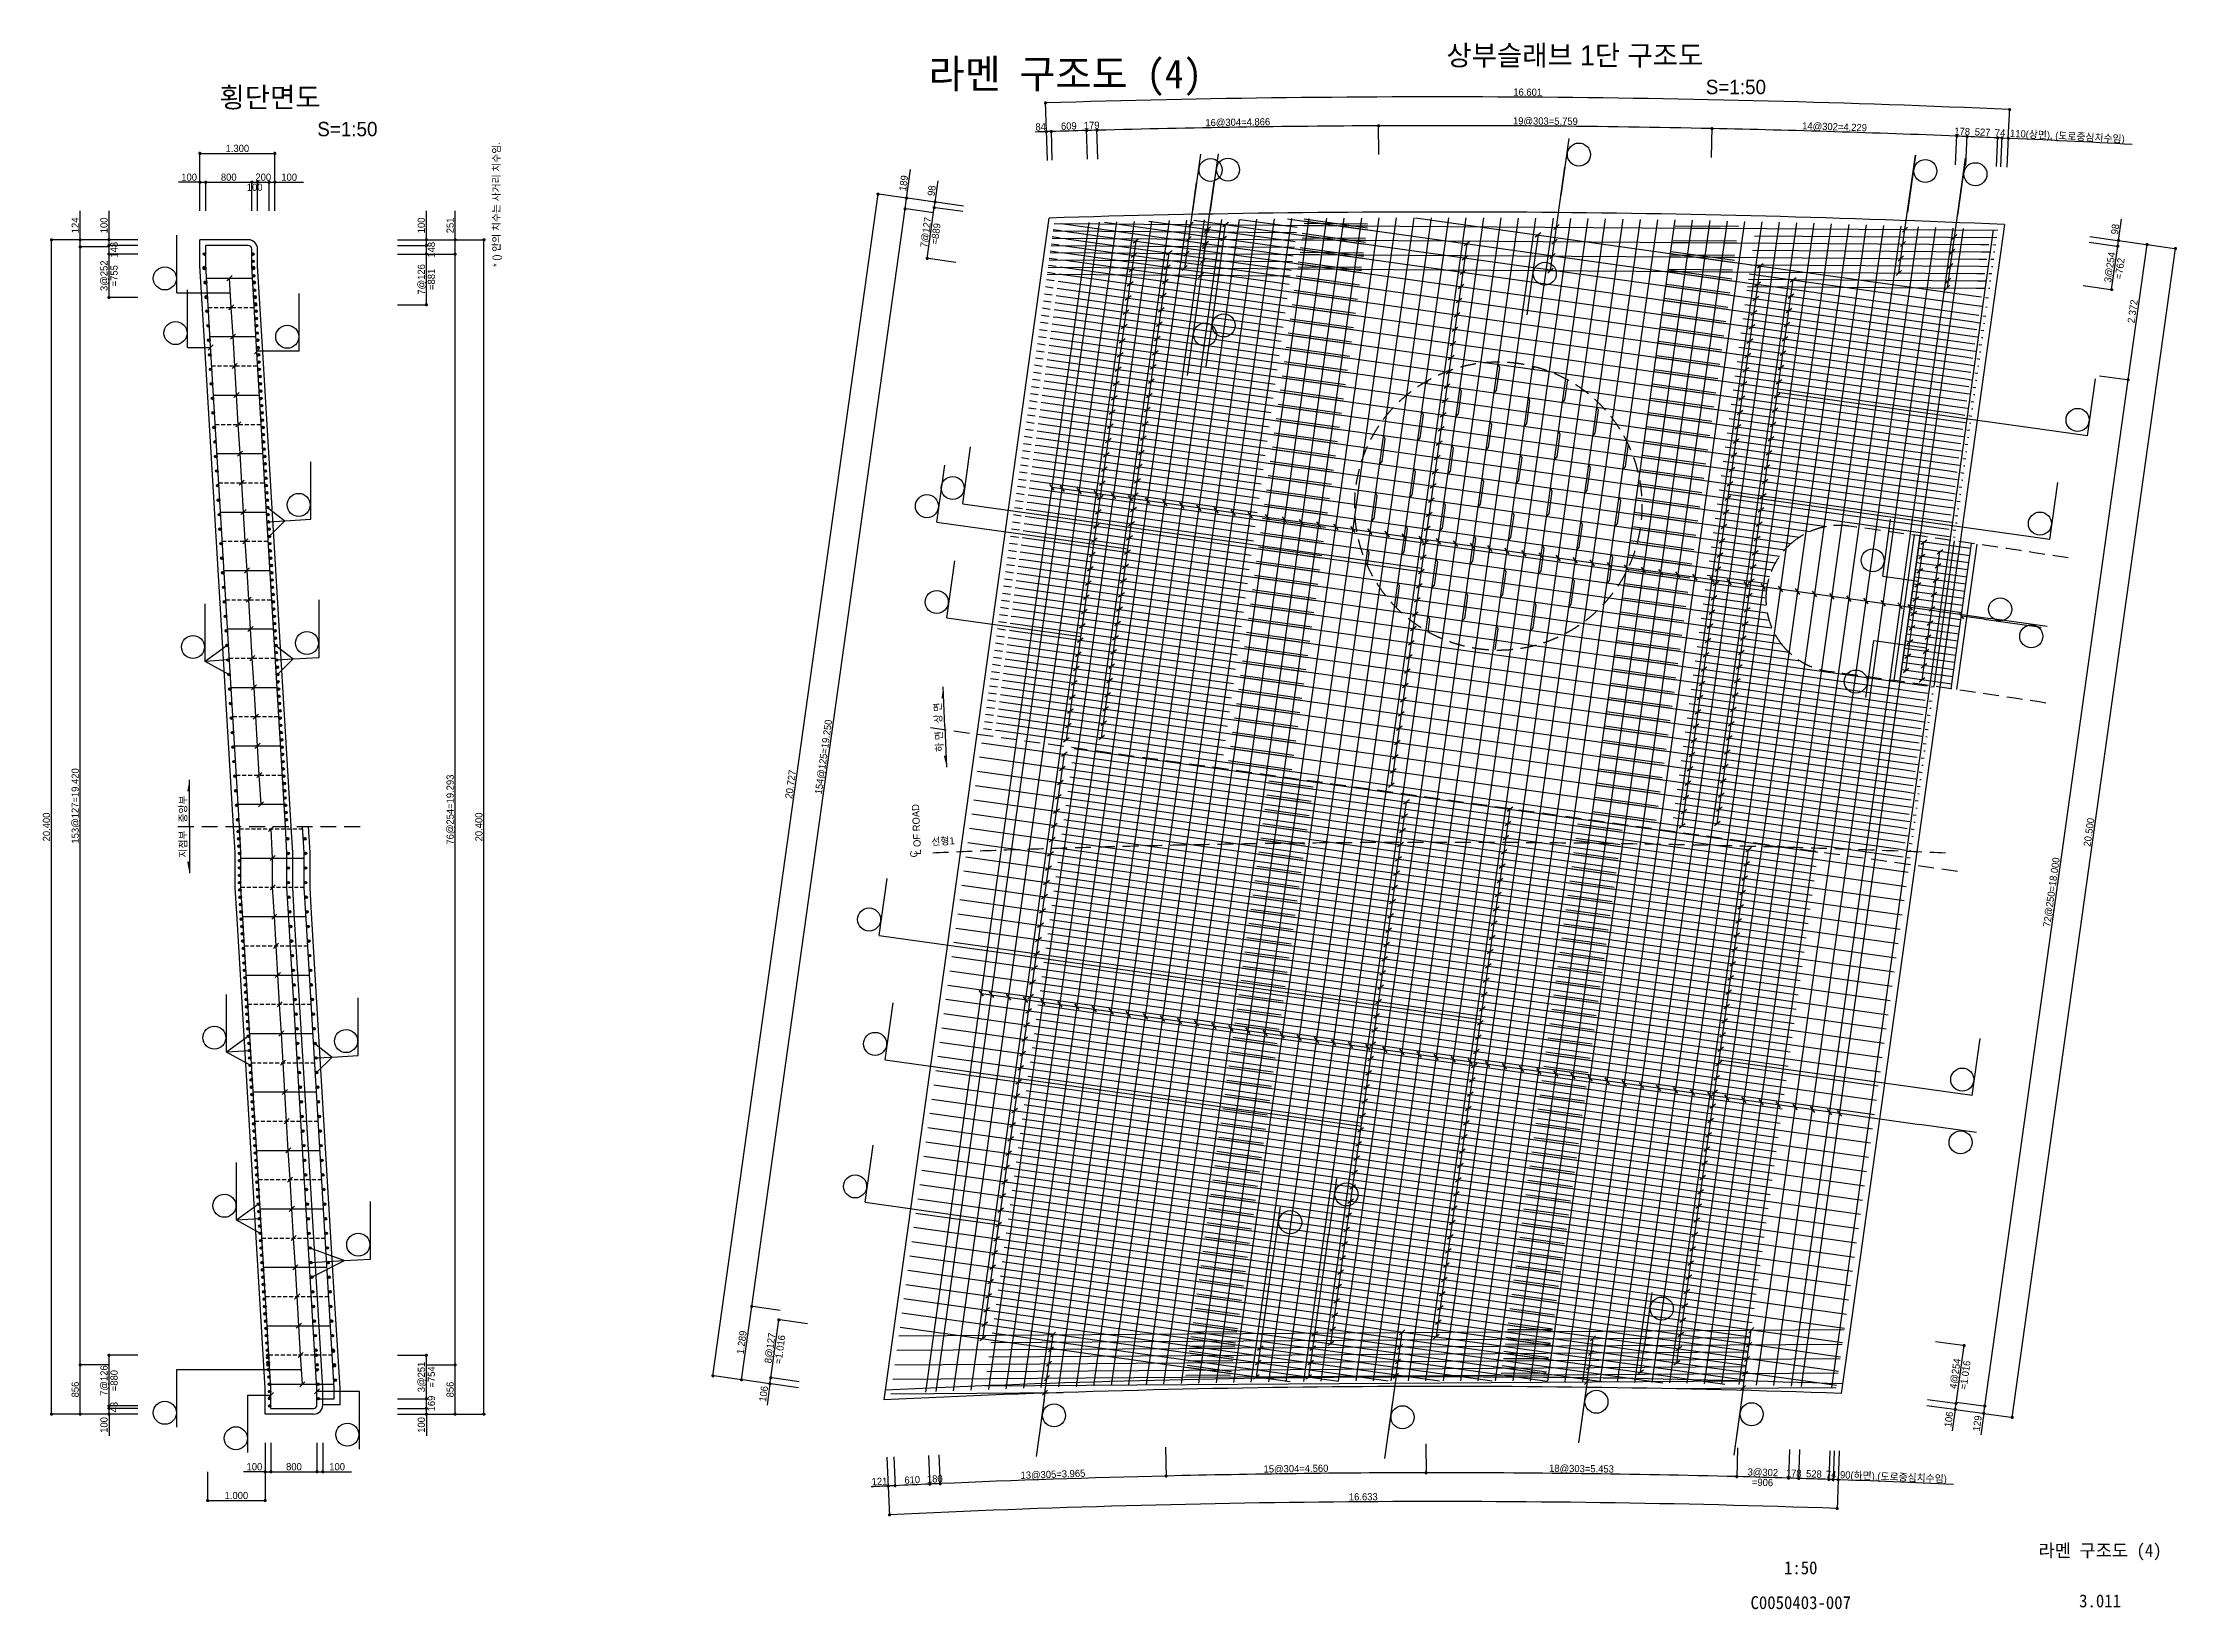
# Model space of a CAD drawing. Extents: x 2629709 to 3675628, y 1179 to 102095.
# Drawn here: x 3099191 to 3136273, y 1179 to 28391 of the extents above; entities that cross this region are included whole.
import ezdxf
from ezdxf.enums import TextEntityAlignment as Align

# ---------------------------------------------------------------- set-up
doc = ezdxf.new("R2010")
doc.units = 0
doc.header["$LTSCALE"] = 550
doc.header["$MEASUREMENT"] = 0
for name, pattern in [('A-DASHD01', [0.75, 0.5, -0.25]), ('HIDDEN', [0.375, 0.25, -0.125]), ('HIDDEN2', [0.1875, 0.125, -0.0625])]:
    doc.linetypes.add(name, pattern=pattern)
for name, color, linetype in [('CS-CNTL', 1, 'A-DASHD01'), ('CS-CONC-MAJR', 4, 'CONTINUOUS'), ('CS-CONC-MINR', 3, 'A-DASHD01'), ('CS-DIML', 1, 'CONTINUOUS'), ('CS-DIMT', 3, 'CONTINUOUS'), ('CS-MISC', 3, 'CONTINUOUS'), ('CS-RBAR-EREC', 6, 'CONTINUOUS'), ('CS-RBAR-MAJR', 6, 'CONTINUOUS'), ('CS-SYMB', 3, 'CONTINUOUS'), ('CS-SYMB-LIN3', 1, 'CONTINUOUS'), ('CS-TEXT', 3, 'CONTINUOUS'), ('CZ-TEX1', 6, 'CONTINUOUS'), ('CZ-TEX2', 3, 'CONTINUOUS'), ('TITLE-TEXT', 7, 'CONTINUOUS')]:
    doc.layers.add(name, color=color, linetype=linetype)
doc.styles.add('A_STANDARD', font='Dotum.ttf')
doc.styles.add('TB_TEXT', font='DotumChe.ttf')

msp = doc.modelspace()

# ---------------------------------------------------------------- texts
at = {"layer": 'CS-DIMT', "linetype": 'Continuous', "style": 'A_STANDARD'}
for s, rotation, p in [('16.601', 359.604, (3124988, 27470)), ('16@304=4.866', 360.8999, (3119952, 26948)), ('19@303=5.759', 359.524, (3125295, 26967)), ('84', 361.783, (3116530, 26867)), ('609', 361.6556, (3117019, 26882)), ('179', 361.5533, (3117416, 26893)), ('14@302=4.229', 358.2302, (3130317, 26869)), ('178', 357.6592, (3132533, 26789)), ('527', 357.5677, (3132888, 26775)), ('74', 357.4897, (3133191, 26762)), ('110(상면), (도로중심치수임)', 357.1882, (3134360, 26707)), ('121', 362.7951, (3113731, 3338)), ('610', 362.6336, (3114299, 3365)), ('180', 362.5207, (3114691, 3382)), ('13@305=3.965', 361.9298, (3116743, 3462)), ('15@304=4.560', 360.7147, (3120963, 3560)), ('18@303=5.453', 359.2875, (3125922, 3560)), ('3@302', 358.381, (3129071, 3496)), ('178', 358.2263, (3129608, 3480)), ('528', 358.1256, (3129958, 3468)), ('74', 358.0396, (3130256, 3458)), ('90(하면),(도로중심치수임)', 357.7278, (3131339, 3418)), ('16.633', 360.3792, (3122132, 3071))]:
    msp.add_text(s, height=125, rotation=rotation, dxfattribs=at).set_placement(p, align=Align.CENTER)
at = {"layer": 'CS-DIMT', "style": 'A_STANDARD'}
for s, rotation, p in [('1.300', 360, (3102573, 26493)), ('100', 360, (3101735, 25993)), ('800', 360, (3102423, 25993)), ('200', 360, (3103023, 25993)), ('100', 360, (3103473, 25993)), ('189', 802.0463, (3114208, 25943)), ('98', 802.0463, (3114695, 25812)), ('124', 90, (3099818, 25218)), ('100', 90, (3100318, 25218)), ('100', 90, (3105831, 25218)), ('251', 90, (3106331, 25218)), ('7@127', 802.0463, (3114594, 25089)), ('98', 802.0467, (3135253, 25144)), ('3@252', 90, (3100318, 24343)), ('7@126', 90, (3105831, 24280)), ('3@254', 802.0467, (3135160, 24483)), ('2.372', 802.0467, (3135558, 23715)), ('154@125=19.250', 802.0463, (3112816, 15976)), ('153@127=19.420', 90, (3099818, 15134)), ('76@254=19.293', 90, (3106331, 15070)), ('20.727', 802.0463, (3112244, 15501)), ('20.400', 90, (3099318, 14768)), ('20.400', 90, (3106831, 14768)), ('20.500', 802.0467, (3134799, 14668)), ('72@250=18.000', 802.0467, (3134148, 13627)), ('1.289', 802.0463, (3111395, 5806)), ('8@127', 802.0463, (3111886, 5707)), ('7@126', 90, (3100318, 5151)), ('3@251', 90, (3105831, 5214)), ('4@254', 802.0467, (3132475, 5263)), ('856', 90, (3099818, 4996)), ('856', 90, (3106331, 4996)), ('106', 802.0463, (3111775, 4913)), ('100', 90, (3100318, 4381)), ('100', 90, (3105831, 4381)), ('106', 802.0467, (3132364, 4469)), ('129', 802.0467, (3132859, 4400)), ('100', 360, (3102869, 3593)), ('800', 360, (3103556, 3593)), ('100', 360, (3104306, 3593)), ('1.000', 360, (3102556, 3093))]:
    msp.add_text(s, height=125, rotation=rotation, dxfattribs=at).set_placement(p, align=Align.CENTER)
msp.add_text('* () 안의 치수는 사거리 치수임.', height=125, rotation=90, dxfattribs=at).set_placement((3107134, 26666), align=Align.RIGHT)
for s, rotation, p in [('100', 360, (3102873, 25943)), ('=889', 802.0463, (3114643, 25082)), ('148', 90, (3100368, 24794)), ('148', 90, (3105881, 24794)), ('=755', 90, (3100368, 24343)), ('=762', 802.0467, (3135210, 24477)), ('=881', 90, (3105881, 24280)), ('=1.016', 802.0463, (3111935, 5700)), ('=880', 90, (3100368, 5151)), ('=754', 90, (3105881, 5214)), ('=1.016', 802.0467, (3132524, 5256)), ('169', 90, (3105881, 4753)), ('43', 90, (3100368, 4690))]:
    msp.add_text(s, height=125, rotation=rotation, dxfattribs=at).set_placement(p, align=Align.TOP_CENTER)
at = {"layer": 'CS-DIMT', "linetype": 'Continuous', "style": 'A_STANDARD'}
msp.add_text('=906', height=125, rotation=358.381, dxfattribs=at).set_placement((3129069, 3446), align=Align.TOP_CENTER)
at = {"layer": 'CS-SYMB', "linetype": 'Continuous', "style": 'A_STANDARD'}
for s, rotation, p in [('상 면', 452.3861, (3114805, 16752)), ('하 면', 452.3861, (3114826, 16255)), ('중앙부', 90, (3101691, 15080)), ('지점부', 90, (3101691, 14471))]:
    msp.add_text(s, height=125, rotation=rotation, dxfattribs=at).set_placement(p, align=Align.CENTER)
at = {"layer": 'CS-TEXT', "style": 'A_STANDARD'}
for s, rotation, p in [('L OF ROAD', 452.4044, (3114450, 14287)), ('선형1', 362.4044, (3114631, 14452)), ('C', 452.4044, (3114389, 14242))]:
    msp.add_text(s, height=125, rotation=rotation, dxfattribs=at).set_placement(p)
at = {"layer": 'CZ-TEX1', "style": 'A_STANDARD'}
for s, p in [('상부슬래브 1단 구조도', (3125807, 27997)), ('횡단면도', (3103140, 27266))]:
    msp.add_text(s, height=350, dxfattribs=at).set_placement(p, align=Align.CENTER)
at = {"layer": 'CZ-TEX2', "style": 'A_STANDARD'}
for p in [(3128082, 27497), (3103961, 26766)]:
    msp.add_text('S=1:50', height=250, dxfattribs=at).set_placement(p)
at = {"layer": 'TITLE-TEXT', "style": 'TB_TEXT'}
for s, height, p in [('라멘 구조도 (4)', 500, (3116956, 27850)), ('라멘 구조도 (4)', 225, (3134931, 2200)), ('1:50', 225, (3129731, 1900)), ('C0050403-007', 225, (3129731, 1295)), ('3.011', 225, (3134931, 1325))]:
    msp.add_text(s, height=height, dxfattribs=at).set_placement(p, align=Align.MIDDLE_CENTER)

# ---------------------------------------------------------------- blocks, each defined once
blk = doc.blocks.new('CXLEATK')
at = {"layer": 'CS-MISC'}
blk.add_line((-0.883885, 0.883882), (0.883882, -0.883882), dxfattribs=at)
blk = doc.blocks.new('CSBNUM1')
at = {"layer": 'CS-SYMB-LIN3'}
blk.add_line((0, 0), (20, 0), dxfattribs=at)
blk.add_circle((5, 4.2), 4, dxfattribs=at)
at = {"layer": 'CS-TEXT', "style": 'A_STANDARD', "flags": 1}
blk.add_attdef('RB_NO', text='', height=2.5, dxfattribs=at).set_placement((5, 4.2), align=Align.MIDDLE)
for tag, p in [('RB_DIA', (11.5, 1.5)), ('RB_LEN', (1.739, -3.958874))]:
    blk.add_attdef(tag, p, '', height=2.5, dxfattribs=at)
blk = doc.blocks.new('CSNUM1-KCFIT')
at = {"layer": 'CS-SYMB-LIN3'}
blk.add_line((0, 0), (20, 0), dxfattribs=at)
blk.add_circle((5, 4.2), 4, dxfattribs=at)
at = {"layer": 'CS-TEXT', "style": 'A_STANDARD', "width": 1.529584, "flags": 1}
blk.add_attdef('RB_NO', text='', height=2.5, dxfattribs=at).set_placement((1.604173, 2.917017), (8.341627, 2.917017), align=Align.FIT)
at = {"layer": 'CS-TEXT', "style": 'A_STANDARD', "flags": 1}
for tag, p in [('RB_DIA', (11.5, 1.5)), ('RB_LEN', (1.739, -3.958874))]:
    blk.add_attdef(tag, p, '', height=2.5, dxfattribs=at)
blk = doc.blocks.new('CXDIMDT2')
at = {"layer": 'CS-MISC', "const_width": 0.5}
blk.add_lwpolyline([(0.25, 0, 1), (-0.25, 0, 1)], format="xyb", close=True, dxfattribs=at)
blk = doc.blocks.new('CSBSEC1')
at = {"layer": 'CS-RBAR-MAJR', "const_width": 0.45}
blk.add_lwpolyline([(0.225, 0, 1), (-0.225, 0, 1)], format="xyb", close=True, dxfattribs=at)
at = {"layer": 'CS-RBAR-MAJR'}
blk.add_circle((0, 0), 0.45, dxfattribs=at)
blk = doc.blocks.new('CSBSEC3')
at = {"layer": 'CS-RBAR-MAJR', "const_width": 0.45}
blk.add_lwpolyline([(0.225, 0, 1), (-0.225, 0, 1)], format="xyb", close=True, dxfattribs=at)
at = {"layer": 'CS-RBAR-MAJR', "color": 3}
blk.add_circle((0, 0), 0.45, dxfattribs=at)

# ---------------------------------------------------------------- linework, layer by layer
at = {"layer": 'CS-CNTL'}
msp.add_line((3114613, 16495), (3132514, 13994), dxfattribs=at)
at = {"layer": 'CS-CNTL', "linetype": 'A-DASHD01'}
msp.add_line((3101541, 14776), (3104806, 14776), dxfattribs=at)
at = {"layer": 'CS-CNTL'}
for centre, radius, start, end in [((3124477, 20342), 2500, 80, 260), ((3124477, 20342), 2500, 260, 80), ((3123446, -195500), 210000, 87.59791, 92.40441)]:
    msp.add_arc(centre, radius, start, end, dxfattribs=at)
at = {"layer": 'CS-CNTL', "linetype": 'A-DASHD01'}
for centre, radius, start, end in [((3130401, 18731), 1275, 127.2366, 172.2366), ((3130401, 18731), 1275, 127.2366, 172.2366), ((3130401, 18731), 1275, 127.2366, 172.2366), ((3130401, 18731), 1275, 127.2366, 172.2366), ((3130401, 18731), 1275, 82.2366, 127.2366), ((3130401, 18731), 1275, 82.2366, 127.2366), ((3130401, 18731), 1275, 82.2366, 127.2366), ((3130401, 18731), 1275, 82.2366, 127.2366), ((3101473, -193453), 215422, 81.21345, 82.23659), ((3101473, -193453), 215422, 81.21345, 82.23659), ((3101473, -193453), 215422, 81.21345, 82.23659), ((3101473, -193453), 215422, 81.21345, 82.23659), ((3130401, 18731), 1275, 172.2366, 217.2366), ((3130401, 18731), 1275, 172.2366, 217.2366), ((3130401, 18731), 1275, 172.2366, 217.2366), ((3130401, 18731), 1275, 172.2366, 217.2366), ((3130401, 18731), 1275, 217.2366, 262.2366), ((3130401, 18731), 1275, 217.2366, 262.2366), ((3130401, 18731), 1275, 217.2366, 262.2366), ((3130401, 18731), 1275, 217.2366, 262.2366), ((3101473, -193453), 212872, 81.21345, 82.23659), ((3101473, -193453), 212872, 81.21345, 82.23659), ((3101473, -193453), 212872, 81.21345, 82.23659), ((3101473, -193453), 212872, 81.21345, 82.23659)]:
    msp.add_arc(centre, radius, start, end, dxfattribs=at)
at = {"layer": 'CS-CONC-MAJR', "linetype": 'Continuous'}
for p, q in [((3113806, 4818), (3116674, 25346)), ((3133271, 25231), (3132501, 19723)), ((3132148, 17197), (3130434, 4928))]:
    msp.add_line(p, q, dxfattribs=at)
at = {"layer": 'CS-CONC-MAJR'}
for p, q in [((3101923, 24518), (3101923, 24968)), ((3102763, 24968), (3101923, 24968)), ((3102013, 23018), (3101923, 24518)), ((3102923, 24518), (3102923, 24808)), ((3103013, 23018), (3102923, 24518)), ((3102507, 14776), (3102013, 23018)), ((3103507, 14776), (3103013, 23018)), ((3131356, 17311), (3131709, 19837)), ((3132501, 19723), (3132148, 17197)), ((3132445, 17154), (3132798, 19679)), ((3102535, 14323), (3102507, 14776)), ((3103535, 14323), (3103507, 14776)), ((3103835, 14323), (3103807, 14776)), ((3102535, 14018), (3102535, 14323)), ((3103535, 14018), (3103535, 14323)), ((3103835, 14018), (3103835, 14323)), ((3102535, 13713), (3102535, 14018)), ((3103535, 13713), (3103535, 14018)), ((3103835, 13713), (3103835, 14018)), ((3102561, 13268), (3102535, 13713)), ((3103561, 13268), (3103535, 13713)), ((3103861, 13268), (3103835, 13713)), ((3102951, 6768), (3102561, 13268)), ((3103951, 6768), (3103561, 13268)), ((3104251, 6768), (3103861, 13268)), ((3103056, 5018), (3102951, 6768)), ((3104056, 5018), (3103951, 6768)), ((3104356, 5018), (3104251, 6768)), ((3103056, 4568), (3103056, 5018)), ((3104056, 4728), (3104056, 5018)), ((3104356, 4733), (3104356, 5018)), ((3103896, 4568), (3103056, 4568)), ((3104356, 4733), (3104056, 4733))]:
    msp.add_line(p, q, dxfattribs=at)
at = {"layer": 'CS-CONC-MAJR', "linetype": 'HIDDEN'}
msp.add_line((3132501, 19723), (3132148, 17197), dxfattribs=at)
at = {"layer": 'CS-CONC-MAJR', "linetype": 'Continuous'}
for radius, start, end in [(220950, 87.4516, 91.75638), (200550, 88.00328, 92.7552)]:
    msp.add_arc((3123446, -195500), radius, start, end, dxfattribs=at)
at = {"layer": 'CS-CONC-MAJR'}
for centre, start, end in [((3102763, 24808), 0, 90), ((3103896, 4728), 270, 0)]:
    msp.add_arc(centre, 160, start, end, dxfattribs=at)
at = {"layer": 'CS-CONC-MINR', "linetype": 'Continuous'}
msp.add_arc((3123446, -195500), 200715, 87.99837, 92.74629, dxfattribs=at)
at = {"layer": 'CS-DIML', "linetype": 'Continuous'}
for p, q in [((3116628, 26845), (3116612, 27370)), ((3133337, 26730), (3133361, 27254)), ((3116644, 26346), (3116628, 26870)), ((3116728, 26348), (3116713, 26873)), ((3116728, 26348), (3116713, 26873)), ((3117340, 26366), (3117325, 26891)), ((3117340, 26366), (3117325, 26891)), ((3117520, 26371), (3117506, 26896)), ((3117520, 26371), (3117506, 26896)), ((3122402, 26448), (3122399, 26973)), ((3122402, 26448), (3122399, 26973)), ((3128179, 26400), (3128190, 26924)), ((3128179, 26400), (3128190, 26924)), ((3132422, 26268), (3132444, 26793)), ((3132422, 26268), (3132444, 26793)), ((3132601, 26261), (3132623, 26786)), ((3132601, 26261), (3132623, 26786)), ((3133130, 26239), (3133153, 26763)), ((3133130, 26239), (3133153, 26763)), ((3133205, 26235), (3133228, 26760)), ((3133205, 26235), (3133228, 26760)), ((3133315, 26230), (3133338, 26755)), ((3113854, 3819), (3113880, 3295)), ((3113974, 3825), (3113999, 3301)), ((3113974, 3825), (3113999, 3301)), ((3114581, 3853), (3114604, 3328)), ((3114581, 3853), (3114604, 3328)), ((3114759, 3861), (3114782, 3336)), ((3114759, 3861), (3114782, 3336)), ((3118694, 3993), (3118707, 3469)), ((3118694, 3993), (3118707, 3469)), ((3123221, 4050), (3123222, 3525)), ((3123221, 4050), (3123222, 3525)), ((3128634, 3983), (3128620, 3458)), ((3128634, 3983), (3128620, 3458)), ((3129534, 3957), (3129518, 3432)), ((3129534, 3957), (3129518, 3432)), ((3129711, 3952), (3129695, 3427)), ((3129711, 3952), (3129695, 3427)), ((3130236, 3934), (3130218, 3410)), ((3130236, 3934), (3130218, 3410)), ((3130310, 3932), (3130292, 3407)), ((3130310, 3932), (3130292, 3407)), ((3130399, 3929), (3130381, 3404)), ((3130382, 3429), (3130364, 2904)), ((3113878, 3320), (3113904, 2796))]:
    msp.add_line(p, q, dxfattribs=at)
at = {"layer": 'CS-DIML'}
for p, q in [((3101923, 25968), (3101923, 26493)), ((3101923, 26468), (3103223, 26468)), ((3103223, 25968), (3103223, 26493)), ((3131542, 25146), (3131722, 26439)), ((3132401, 25014), (3132592, 26384)), ((3101923, 25968), (3101548, 25968)), ((3101923, 25468), (3101923, 25993)), ((3101923, 25968), (3102023, 25968)), ((3102023, 25468), (3102023, 25993)), ((3102023, 25968), (3102823, 25968)), ((3102823, 25468), (3102823, 25993)), ((3102823, 25968), (3102923, 25968)), ((3102923, 25468), (3102923, 25993)), ((3102923, 25968), (3103123, 25968)), ((3103123, 25468), (3103123, 25993)), ((3103123, 25968), (3103223, 25968)), ((3103223, 25468), (3103223, 25993)), ((3103223, 25968), (3103723, 25968)), ((3114198, 25692), (3114268, 26187)), ((3114694, 25623), (3114746, 25994)), ((3119134, 25232), (3119236, 25962)), ((3119419, 25104), (3119540, 25967)), ((3125489, 25188), (3125635, 26229)), ((3110835, 5233), (3113703, 25761)), ((3114198, 25692), (3113678, 25765)), ((3114172, 25505), (3114198, 25692)), ((3114694, 25623), (3114174, 25696)), ((3115189, 25554), (3114669, 25626)), ((3114680, 25526), (3114694, 25623)), ((3099843, 24968), (3099843, 25468)), ((3100343, 24968), (3100343, 25468)), ((3105856, 24968), (3105856, 25468)), ((3106356, 24968), (3106356, 25468)), ((3111509, 6440), (3114172, 25505)), ((3114667, 25436), (3114148, 25509)), ((3114557, 24645), (3114680, 25526)), ((3115175, 25457), (3114655, 25529)), ((3119029, 24477), (3119134, 25232)), ((3119705, 24985), (3119740, 25232)), ((3135251, 24955), (3135303, 25326)), ((3099843, 24968), (3099318, 24968)), ((3099343, 4568), (3099343, 24968)), ((3100343, 24968), (3099818, 24968)), ((3099843, 24844), (3099843, 24968)), ((3100843, 24968), (3100318, 24968)), ((3100843, 24868), (3100318, 24868)), ((3100343, 24868), (3100343, 24968)), ((3100343, 24720), (3100343, 24868)), ((3105356, 24968), (3105881, 24968)), ((3105356, 24868), (3105881, 24868)), ((3105856, 24968), (3106381, 24968)), ((3105856, 24868), (3105856, 24968)), ((3105856, 24720), (3105856, 24868)), ((3106356, 24968), (3106881, 24968)), ((3106356, 24717), (3106356, 24968)), ((3106856, 4568), (3106856, 24968)), ((3116975, 16279), (3118185, 24944)), ((3119391, 24902), (3119209, 23598)), ((3119314, 24349), (3119419, 25104)), ((3119391, 24902), (3119426, 25150)), ((3119705, 24985), (3119534, 23757)), ((3122620, 15490), (3123934, 24899)), ((3125167, 25052), (3125112, 24656)), ((3125384, 24433), (3125489, 25188)), ((3131436, 24391), (3131542, 25146)), ((3132278, 24134), (3132401, 25014)), ((3134743, 24927), (3135263, 24854)), ((3134756, 25024), (3135276, 24951)), ((3135132, 24103), (3135238, 24857)), ((3135238, 24857), (3135251, 24955)), ((3135251, 24955), (3135771, 24882)), ((3135418, 22537), (3135747, 24886)), ((3135747, 24886), (3136267, 24813)), ((3100343, 24844), (3099818, 24844)), ((3099843, 5424), (3099843, 24844)), ((3100843, 24720), (3100318, 24720)), ((3100343, 23965), (3100343, 24720)), ((3105356, 24720), (3105881, 24720)), ((3105856, 23839), (3105856, 24720)), ((3105856, 24717), (3106381, 24717)), ((3106356, 5424), (3106356, 24717)), ((3115052, 24576), (3114532, 24649)), ((3117586, 16319), (3118762, 24738)), ((3127671, 14784), (3129030, 24512)), ((3133405, 4513), (3136242, 24816)), ((3102466, 23793), (3102436, 24301)), ((3128282, 14825), (3129602, 24270)), ((3134637, 24172), (3135157, 24099)), ((3100843, 23965), (3100318, 23965)), ((3101523, 24047), (3102451, 24047)), ((3102497, 23285), (3102466, 23793)), ((3105356, 23839), (3105881, 23839)), ((3101708, 23097), (3102108, 23097)), ((3102527, 22777), (3102497, 23285)), ((3103649, 23033), (3102912, 23033)), ((3102558, 22270), (3102527, 22777)), ((3102588, 21762), (3102558, 22270)), ((3134714, 21562), (3129329, 22315)), ((3132928, 4710), (3135418, 22537)), ((3134923, 22606), (3135443, 22533)), ((3102619, 21254), (3102588, 21762)), ((3102649, 20747), (3102619, 21254)), ((3102680, 20239), (3102649, 20747)), ((3116727, 20668), (3131637, 18584)), ((3134059, 19761), (3128475, 20541)), ((3102710, 19731), (3102680, 20239)), ((3103097, 20320), (3103399, 20085)), ((3103112, 20067), (3103399, 20085)), ((3103127, 19815), (3103399, 20085)), ((3103399, 20085), (3103848, 20112)), ((3114725, 20064), (3118044, 19600)), ((3115173, 20380), (3123147, 19266)), ((3102741, 19223), (3102710, 19731)), ((3131558, 17489), (3131869, 19717)), ((3131838, 17324), (3132149, 19552)), ((3102771, 18716), (3102741, 19223)), ((3131155, 19123), (3131774, 19037)), ((3102801, 18208), (3102771, 18716)), ((3131637, 18584), (3133022, 18391)), ((3102832, 17700), (3102801, 18208)), ((3114896, 18399), (3117225, 18074)), ((3132919, 18376), (3132522, 18431)), ((3102396, 17922), (3102012, 17645)), ((3103241, 17922), (3103543, 17687)), ((3130999, 18009), (3131915, 17881)), ((3102411, 17669), (3102012, 17645)), ((3102427, 17417), (3102012, 17645)), ((3102862, 17193), (3102832, 17700)), ((3103256, 17669), (3103543, 17687)), ((3103271, 17417), (3103543, 17687)), ((3103543, 17687), (3103992, 17713)), ((3102893, 16685), (3102862, 17193)), ((3102923, 16177), (3102893, 16685)), ((3102954, 15670), (3102923, 16177)), ((3115522, 5880), (3116940, 16031)), ((3102984, 15162), (3102954, 15670)), ((3121568, 5792), (3122882, 15201)), ((3123402, 5915), (3124682, 15076)), ((3103185, 14227), (3103160, 14735)), ((3103185, 13720), (3103185, 14227)), ((3127579, 5457), (3128825, 14371)), ((3103215, 13212), (3103185, 13720)), ((3103245, 12704), (3103215, 13212)), ((3103276, 12196), (3103245, 12704)), ((3113721, 12884), (3124172, 11424)), ((3103306, 11689), (3103276, 12196)), ((3115499, 11878), (3130409, 9795)), ((3103337, 11181), (3103306, 11689)), ((3102767, 11136), (3102383, 10858)), ((3103367, 10673), (3103337, 11181)), ((3102782, 10882), (3102383, 10858)), ((3102797, 10628), (3102383, 10858)), ((3103919, 11009), (3104222, 10772)), ((3103919, 11009), (3104222, 10772)), ((3103919, 11009), (3104222, 10772)), ((3103919, 11009), (3104222, 10772)), ((3103919, 11009), (3104222, 10772)), ((3103919, 11009), (3104222, 10772)), ((3103935, 10755), (3104222, 10772)), ((3103935, 10755), (3104222, 10772)), ((3103935, 10755), (3104222, 10772)), ((3103935, 10755), (3104222, 10772)), ((3103935, 10755), (3104222, 10772)), ((3103935, 10755), (3104222, 10772)), ((3103950, 10501), (3104222, 10772)), ((3103950, 10501), (3104222, 10772)), ((3103950, 10501), (3104222, 10772)), ((3103950, 10501), (3104222, 10772)), ((3103950, 10501), (3104222, 10772)), ((3103950, 10501), (3104222, 10772)), ((3104222, 10772), (3104671, 10799)), ((3104222, 10772), (3104671, 10799)), ((3104222, 10772), (3104671, 10799)), ((3104222, 10772), (3104671, 10799)), ((3104222, 10772), (3104671, 10799)), ((3104222, 10772), (3104671, 10799)), ((3103398, 10166), (3103367, 10673)), ((3113824, 10724), (3122095, 9568)), ((3132710, 10104), (3128314, 10719)), ((3103428, 9658), (3103398, 10166)), ((3103458, 9150), (3103428, 9658)), ((3130409, 9795), (3131794, 9601)), ((3103489, 8642), (3103458, 9150)), ((3103519, 8135), (3103489, 8642)), ((3102942, 8216), (3102558, 7938)), ((3113478, 8248), (3115807, 7922)), ((3102957, 7962), (3102558, 7938)), ((3102973, 7709), (3102558, 7938)), ((3103550, 7627), (3103519, 8135)), ((3103580, 7119), (3103550, 7627)), ((3103832, 7455), (3104434, 7236)), ((3121288, 5958), (3121527, 7670)), ((3103611, 6612), (3103580, 7119)), ((3103848, 7201), (3104434, 7236)), ((3103863, 6947), (3104434, 7236)), ((3104434, 7236), (3104883, 7263)), ((3120345, 5711), (3120551, 7189)), ((3103641, 6104), (3103611, 6612)), ((3111330, 5164), (3111509, 6440)), ((3112004, 6371), (3111484, 6444)), ((3103672, 5596), (3103641, 6104)), ((3111840, 5200), (3111981, 6206)), ((3112476, 6137), (3111956, 6210)), ((3116602, 4941), (3116743, 5948)), ((3121184, 5215), (3121288, 5958)), ((3122701, 5233), (3122807, 5988)), ((3128730, 5021), (3128871, 6028)), ((3100843, 5591), (3100318, 5591)), ((3100343, 4711), (3100343, 5591)), ((3103702, 5088), (3103672, 5596)), ((3105356, 5591), (3105881, 5591)), ((3105856, 4837), (3105856, 5591)), ((3120275, 5215), (3120345, 5711)), ((3126019, 5129), (3126124, 5884)), ((3126950, 5293), (3127006, 5689)), ((3132075, 5832), (3132595, 5759)), ((3132429, 4756), (3132570, 5762)), ((3100343, 5424), (3099818, 5424)), ((3099843, 4568), (3099843, 5424)), ((3101523, 5342), (3103687, 5342)), ((3105856, 5424), (3106381, 5424)), ((3106356, 4568), (3106356, 5424)), ((3111330, 5164), (3110810, 5237)), ((3112335, 5131), (3111815, 5203)), ((3111825, 5095), (3111840, 5200)), ((3122701, 5233), (3122568, 4278)), ((3102756, 4900), (3103156, 4900)), ((3104694, 4963), (3103956, 4963)), ((3105356, 4837), (3105881, 4837)), ((3105856, 4668), (3105856, 4837)), ((3111825, 5095), (3111306, 5168)), ((3111825, 5095), (3111774, 4724)), ((3112321, 5026), (3111801, 5098)), ((3116602, 4941), (3116517, 4329)), ((3126019, 5129), (3125871, 4070)), ((3128730, 5021), (3128567, 3854)), ((3131934, 4825), (3132454, 4753)), ((3099843, 4568), (3099318, 4568)), ((3100343, 4568), (3099818, 4568)), ((3100843, 4711), (3100318, 4711)), ((3100843, 4668), (3100318, 4668)), ((3100843, 4568), (3100318, 4568)), ((3100343, 4668), (3100343, 4711)), ((3100343, 4568), (3100343, 4668)), ((3100343, 4568), (3100343, 4193)), ((3105356, 4668), (3105881, 4668)), ((3105356, 4568), (3105881, 4568)), ((3105856, 4568), (3105856, 4668)), ((3105856, 4568), (3106381, 4568)), ((3105856, 4568), (3105856, 4193)), ((3106356, 4568), (3106881, 4568)), ((3131920, 4721), (3132440, 4648)), ((3132415, 4651), (3132363, 4280)), ((3132415, 4651), (3132429, 4756)), ((3132415, 4651), (3132935, 4579)), ((3132433, 4779), (3132953, 4706)), ((3132910, 4582), (3132858, 4211)), ((3132910, 4582), (3132928, 4710)), ((3132910, 4582), (3133430, 4510)), ((3103056, 4068), (3103056, 3543)), ((3103156, 4068), (3103156, 3543)), ((3103956, 4068), (3103956, 3543)), ((3104056, 4068), (3104056, 3543)), ((3102056, 3568), (3102056, 3043)), ((3103056, 3568), (3102681, 3568)), ((3103056, 3568), (3103056, 3043)), ((3103056, 3568), (3103156, 3568)), ((3103156, 3568), (3103956, 3568)), ((3103956, 3568), (3104056, 3568)), ((3104056, 3568), (3104556, 3568)), ((3102056, 3068), (3103056, 3068))]:
    msp.add_line(p, q, dxfattribs=at)
at = {"layer": 'CS-DIML', "linetype": 'Continuous'}
for radius, start, end in [(222950, 87.4516, 91.75638), (222450, 91.75638, 91.8066), (222450, 91.7345, 91.75638), (222450, 91.57662, 91.7345), (222450, 91.53006, 91.57662), (222450, 90.26974, 91.53006), (222450, 88.77825, 90.26974), (222450, 87.68224, 88.77825), (222450, 87.63609, 87.68224), (222450, 87.49934, 87.63609), (222450, 87.48011, 87.49934), (222450, 86.89622, 87.48011), (199050, 92.54644, 92.72074), (199050, 92.49504, 92.54644), (199050, 91.3646, 92.49504), (199050, 90.06474, 91.3646), (199050, 88.51032, 90.06474), (199050, 88.25175, 88.51032), (199050, 88.20091, 88.25175), (199050, 88.05024, 88.20091), (199050, 88.02901, 88.05024), (199050, 87.42651, 88.02901), (199050, 92.7552, 92.83939), (199050, 92.72074, 92.7552), (198550, 88.00328, 92.7552)]:
    msp.add_arc((3123446, -195500), radius, start, end, dxfattribs=at)
at = {"layer": 'CS-RBAR-EREC'}
for p, q in [((3121103, 25254), (3122205, 25247)), ((3121105, 25330), (3122204, 25177)), ((3121068, 25003), (3122170, 24995)), ((3121071, 25083), (3122170, 24929)), ((3127514, 24958), (3128616, 24950)), ((3127549, 25210), (3128651, 25202)), ((3120998, 24500), (3122100, 24492)), ((3121001, 24587), (3122101, 24434)), ((3121033, 24751), (3122135, 24744)), ((3121036, 24835), (3122135, 24681)), ((3127478, 24765), (3128578, 24612)), ((3127479, 24707), (3128581, 24699)), ((3120967, 24340), (3122066, 24186)), ((3127399, 24198), (3128498, 24045)), ((3127434, 24446), (3128533, 24292)), ((3127444, 24455), (3128546, 24447)), ((3120898, 23845), (3121997, 23691)), ((3120932, 24092), (3122031, 23939)), ((3127364, 23951), (3128464, 23797)), ((3120863, 23597), (3121962, 23443)), ((3127295, 23456), (3128395, 23302)), ((3127330, 23703), (3128429, 23550)), ((3120794, 23102), (3121893, 22948)), ((3120828, 23349), (3121928, 23196)), ((3127261, 23208), (3128360, 23054)), ((3120759, 22854), (3121859, 22701)), ((3127192, 22713), (3128291, 22559)), ((3127226, 22960), (3128325, 22807)), ((3120690, 22359), (3121789, 22205)), ((3120725, 22607), (3121824, 22453)), ((3127157, 22465), (3128256, 22312)), ((3120655, 22111), (3121755, 21958)), ((3127088, 21970), (3128187, 21816)), ((3127122, 22218), (3128222, 22064)), ((3120586, 21616), (3121686, 21463)), ((3120621, 21864), (3121720, 21710)), ((3127053, 21722), (3128152, 21569)), ((3120552, 21369), (3121651, 21215)), ((3126984, 21227), (3128083, 21074)), ((3127019, 21475), (3128118, 21321)), ((3120482, 20873), (3121582, 20720)), ((3120517, 21121), (3121616, 20967)), ((3126949, 20980), (3128049, 20826)), ((3120448, 20626), (3121547, 20472)), ((3126880, 20484), (3127979, 20331)), ((3126915, 20732), (3128014, 20578)), ((3120379, 20131), (3121478, 19977)), ((3120413, 20378), (3121513, 20225)), ((3126846, 20237), (3127945, 20083)), ((3120344, 19883), (3121443, 19729)), ((3126776, 19742), (3127876, 19588)), ((3126811, 19989), (3127910, 19836)), ((3120275, 19388), (3121374, 19234)), ((3120309, 19635), (3121409, 19482)), ((3126742, 19494), (3127841, 19340)), ((3120240, 19140), (3121340, 18987)), ((3126673, 18999), (3127772, 18845)), ((3126707, 19246), (3127807, 19093)), ((3120171, 18645), (3121270, 18492)), ((3120206, 18893), (3121305, 18739)), ((3126638, 18751), (3127737, 18598)), ((3120137, 18398), (3121236, 18244)), ((3126569, 18256), (3127668, 18102)), ((3126603, 18504), (3127703, 18350)), ((3120067, 17902), (3121167, 17749)), ((3120102, 18150), (3121201, 17996)), ((3126534, 18008), (3127634, 17855)), ((3120033, 17655), (3121132, 17501)), ((3126465, 17513), (3127564, 17360)), ((3126500, 17761), (3127599, 17607)), ((3119964, 17160), (3121063, 17006)), ((3119998, 17407), (3121097, 17254)), ((3126430, 17266), (3127530, 17112)), ((3119929, 16912), (3121028, 16758)), ((3126361, 16771), (3127461, 16617)), ((3126396, 17018), (3127495, 16865)), ((3119860, 16417), (3120959, 16263)), ((3119894, 16664), (3120994, 16511)), ((3126327, 16523), (3127426, 16369)), ((3119825, 16169), (3120925, 16016)), ((3126257, 16028), (3127357, 15874)), ((3126292, 16275), (3127391, 16122)), ((3119791, 15922), (3120890, 15768)), ((3126223, 15780), (3127322, 15627)), ((3120454, 15324), (3121226, 15216)), ((3120489, 15572), (3121261, 15464)), ((3126154, 15285), (3127253, 15131)), ((3126188, 15533), (3127288, 15379)), ((3120419, 15076), (3121192, 14968)), ((3126119, 15037), (3127218, 14884)), ((3120350, 14581), (3121123, 14473)), ((3120385, 14829), (3121157, 14721)), ((3125822, 14574), (3126594, 14466)), ((3125856, 14822), (3126629, 14714)), ((3120316, 14334), (3121088, 14226)), ((3125787, 14326), (3126560, 14219)), ((3120246, 13838), (3121019, 13731)), ((3120281, 14086), (3121053, 13978)), ((3125718, 13831), (3126491, 13723)), ((3125753, 14079), (3126525, 13971)), ((3120212, 13591), (3120984, 13483)), ((3125683, 13584), (3126456, 13476)), ((3120143, 13096), (3120915, 12988)), ((3120177, 13343), (3120950, 13235)), ((3125614, 13088), (3126387, 12981)), ((3125649, 13336), (3126421, 13228)), ((3120108, 12848), (3120881, 12740)), ((3125580, 12841), (3126352, 12733)), ((3120039, 12353), (3120811, 12245)), ((3120073, 12600), (3120846, 12493)), ((3125510, 12346), (3126283, 12238)), ((3125545, 12593), (3126318, 12485)), ((3120004, 12105), (3120777, 11997)), ((3125476, 12098), (3126248, 11990)), ((3119935, 11610), (3120708, 11502)), ((3119970, 11858), (3120742, 11750)), ((3125407, 11603), (3126179, 11495)), ((3125441, 11850), (3126214, 11743)), ((3119900, 11363), (3120673, 11255)), ((3125372, 11355), (3126145, 11247)), ((3119831, 10867), (3120604, 10759)), ((3119866, 11115), (3120638, 11007)), ((3125303, 10860), (3126075, 10752)), ((3125337, 11108), (3126110, 11000)), ((3119797, 10620), (3120569, 10512)), ((3125268, 10613), (3126041, 10505)), ((3119727, 10125), (3120500, 10017)), ((3119762, 10372), (3120535, 10264)), ((3125199, 10117), (3125972, 10009)), ((3125234, 10365), (3126006, 10257)), ((3119693, 9877), (3120465, 9769)), ((3125165, 9870), (3125937, 9762)), ((3119624, 9382), (3120396, 9274)), ((3119658, 9629), (3120431, 9521)), ((3125095, 9375), (3125868, 9267)), ((3125130, 9622), (3125902, 9514)), ((3119589, 9134), (3120362, 9026)), ((3125061, 9127), (3125833, 9019)), ((3119520, 8639), (3120292, 8531)), ((3119555, 8887), (3120327, 8779)), ((3124992, 8632), (3125764, 8524)), ((3125026, 8879), (3125799, 8771)), ((3119485, 8391), (3120258, 8283)), ((3124957, 8384), (3125729, 8276)), ((3119416, 7896), (3120189, 7788)), ((3119451, 8144), (3120223, 8036)), ((3124888, 7889), (3125660, 7781)), ((3124922, 8137), (3125695, 8029)), ((3119382, 7649), (3120154, 7541)), ((3124853, 7641), (3125626, 7533)), ((3119312, 7153), (3120085, 7045)), ((3119347, 7401), (3120119, 7293)), ((3124784, 7146), (3125556, 7038)), ((3124819, 7394), (3125591, 7286)), ((3119278, 6906), (3120050, 6798)), ((3124749, 6899), (3125522, 6791)), ((3119209, 6411), (3119981, 6303)), ((3119243, 6658), (3120016, 6550)), ((3124680, 6403), (3125453, 6295)), ((3124715, 6651), (3125487, 6543)), ((3119157, 6000), (3119933, 6005)), ((3119174, 6163), (3119946, 6055)), ((3124635, 6036), (3125411, 6041)), ((3124646, 6156), (3125418, 6048)), ((3119105, 5668), (3119877, 5560)), ((3119122, 5748), (3119898, 5753)), ((3119139, 5915), (3119912, 5807)), ((3124576, 5661), (3125349, 5553)), ((3124600, 5784), (3125376, 5789)), ((3124611, 5908), (3125384, 5800)), ((3119052, 5245), (3119828, 5250)), ((3119070, 5420), (3119843, 5312)), ((3119087, 5497), (3119863, 5502)), ((3124530, 5281), (3125305, 5286)), ((3124542, 5413), (3125314, 5305)), ((3124565, 5533), (3125341, 5538))]:
    msp.add_line(p, q, dxfattribs=at)
at = {"layer": 'CS-RBAR-EREC', "linetype": 'Continuous'}
for p, q in [((3102036, 24301), (3102836, 24301)), ((3102097, 23285), (3102897, 23285)), ((3124497, 22750), (3124442, 22354)), ((3124475, 22804), (3124497, 22750)), ((3125103, 22763), (3125069, 22721)), ((3102158, 22270), (3102958, 22270)), ((3123254, 22520), (3123217, 22474)), ((3123254, 22523), (3123254, 22520)), ((3123834, 22338), (3123779, 21942)), ((3123811, 22391), (3123834, 22338)), ((3124442, 22354), (3124405, 22308)), ((3125679, 22534), (3125630, 22188)), ((3123171, 21926), (3123115, 21529)), ((3123148, 21979), (3123171, 21926)), ((3123779, 21942), (3123742, 21896)), ((3125022, 22172), (3124967, 21776)), ((3125000, 22225), (3125022, 22172)), ((3125630, 22188), (3125594, 22142)), ((3126211, 22006), (3126156, 21610)), ((3126188, 22059), (3126211, 22006)), ((3122507, 21513), (3122452, 21117)), ((3122484, 21567), (3122507, 21513)), ((3123115, 21529), (3123079, 21484)), ((3124359, 21760), (3124304, 21363)), ((3124336, 21813), (3124359, 21760)), ((3124967, 21776), (3124930, 21730)), ((3125547, 21594), (3125492, 21197)), ((3125525, 21647), (3125547, 21594)), ((3126156, 21610), (3126119, 21564)), ((3102219, 21254), (3103019, 21254)), ((3123696, 21347), (3123640, 20951)), ((3123673, 21401), (3123696, 21347)), ((3124304, 21363), (3124267, 21318)), ((3124884, 21181), (3124829, 20785)), ((3124861, 21235), (3124884, 21181)), ((3125492, 21197), (3125455, 21152)), ((3126734, 21416), (3126681, 21031)), ((3122452, 21117), (3122415, 21072)), ((3123032, 20935), (3122977, 20539)), ((3123009, 20989), (3123032, 20935)), ((3123640, 20951), (3123604, 20906)), ((3124221, 20769), (3124165, 20373)), ((3124198, 20823), (3124221, 20769)), ((3124829, 20785), (3124792, 20740)), ((3126073, 21015), (3126017, 20619)), ((3126050, 21069), (3126073, 21015)), ((3126681, 21031), (3126644, 20986)), ((3122369, 20523), (3122313, 20127)), ((3122346, 20577), (3122369, 20523)), ((3122977, 20539), (3122940, 20494)), ((3123534, 20411), (3123557, 20357)), ((3125409, 20603), (3125354, 20207)), ((3125386, 20657), (3125409, 20603)), ((3126017, 20619), (3125981, 20574)), ((3126598, 20437), (3126542, 20041)), ((3126575, 20491), (3126598, 20437)), ((3102280, 20239), (3103079, 20239)), ((3122313, 20127), (3122277, 20082)), ((3123557, 20357), (3123502, 19961)), ((3124165, 20373), (3124129, 20328)), ((3124746, 20191), (3124690, 19795)), ((3124723, 20245), (3124746, 20191)), ((3125354, 20207), (3125317, 20162)), ((3125934, 20025), (3125879, 19629)), ((3125911, 20079), (3125934, 20025)), ((3126542, 20041), (3126506, 19996)), ((3122894, 19945), (3122838, 19549)), ((3122871, 19999), (3122894, 19945)), ((3123502, 19961), (3123465, 19916)), ((3124082, 19779), (3124027, 19383)), ((3124059, 19832), (3124082, 19779)), ((3124690, 19795), (3124654, 19749)), ((3125248, 19666), (3125271, 19613)), ((3122230, 19533), (3122199, 19311)), ((3122208, 19586), (3122230, 19533)), ((3122838, 19549), (3122802, 19503)), ((3123419, 19367), (3123364, 18970)), ((3123396, 19420), (3123419, 19367)), ((3124027, 19383), (3123990, 19337)), ((3125271, 19613), (3125215, 19217)), ((3125879, 19629), (3125842, 19583)), ((3126459, 19447), (3126404, 19051)), ((3126436, 19500), (3126459, 19447)), ((3102341, 19223), (3103140, 19223)), ((3122755, 18954), (3122703, 18580)), ((3122733, 19008), (3122755, 18954)), ((3123364, 18970), (3123327, 18925)), ((3124607, 19201), (3124552, 18804)), ((3124585, 19254), (3124607, 19201)), ((3125215, 19217), (3125179, 19171)), ((3125796, 19035), (3125740, 18638)), ((3125773, 19088), (3125796, 19035)), ((3126404, 19051), (3126367, 19005)), ((3123944, 18788), (3123889, 18392)), ((3123921, 18842), (3123944, 18788)), ((3124552, 18804), (3124515, 18759)), ((3125132, 18622), (3125077, 18226)), ((3125110, 18676), (3125132, 18622)), ((3125740, 18638), (3125704, 18593)), ((3102402, 18208), (3103201, 18208)), ((3123280, 18376), (3123251, 18163)), ((3123258, 18430), (3123280, 18376)), ((3123889, 18392), (3123852, 18347)), ((3124469, 18210), (3124418, 17843)), ((3124446, 18264), (3124469, 18210)), ((3125077, 18226), (3125040, 18181)), ((3102463, 17193), (3103262, 17193)), ((3102523, 16177), (3103323, 16177)), ((3102584, 15162), (3103384, 15162)), ((3102635, 14227), (3103735, 14227)), ((3102665, 13212), (3103765, 13212)), ((3102726, 12196), (3103826, 12196)), ((3102787, 11181), (3103886, 11181)), ((3102848, 10166), (3103947, 10166)), ((3102909, 9150), (3104008, 9150)), ((3102969, 8135), (3104069, 8135)), ((3103030, 7119), (3104130, 7119)), ((3103091, 6104), (3104191, 6104)), ((3103152, 5088), (3104252, 5088))]:
    msp.add_line(p, q, dxfattribs=at)
at = {"layer": 'CS-RBAR-EREC', "linetype": 'HIDDEN2'}
for p, q in [((3102067, 23793), (3102866, 23793)), ((3102127, 22777), (3102927, 22777)), ((3102188, 21762), (3102988, 21762)), ((3102249, 20747), (3103049, 20747)), ((3102310, 19731), (3103110, 19731)), ((3102371, 18716), (3103171, 18716)), ((3102432, 17700), (3103232, 17700)), ((3102493, 16685), (3103293, 16685)), ((3102554, 15670), (3103354, 15670)), ((3102610, 14735), (3103710, 14735)), ((3102635, 13720), (3103735, 13720)), ((3102695, 12704), (3103795, 12704)), ((3102756, 11689), (3103856, 11689)), ((3102817, 10673), (3103917, 10673)), ((3102878, 9658), (3103978, 9658)), ((3102939, 8642), (3104039, 8642)), ((3103000, 7627), (3104100, 7627)), ((3103061, 6612), (3104161, 6612)), ((3103122, 5596), (3104222, 5596))]:
    msp.add_line(p, q, dxfattribs=at)
at = {"layer": 'CS-RBAR-MAJR'}
for p, q in [((3116115, 16285), (3117370, 25266)), ((3116290, 16260), (3117549, 25271)), ((3116588, 16219), (3117853, 25279)), ((3116885, 16177), (3118157, 25287)), ((3117182, 16136), (3118461, 25294)), ((3117479, 16094), (3118765, 25300)), ((3117776, 16053), (3119069, 25307)), ((3118073, 16011), (3119373, 25312)), ((3118370, 15970), (3119676, 25318)), ((3118667, 15928), (3119980, 25323)), ((3118964, 15887), (3120283, 25327)), ((3119262, 15845), (3120587, 25331)), ((3119559, 15804), (3120890, 25335)), ((3119856, 15762), (3121194, 25339)), ((3120153, 15721), (3121497, 25341)), ((3120450, 15679), (3121800, 25344)), ((3120747, 15638), (3122104, 25346)), ((3121044, 15596), (3122407, 25348)), ((3121341, 15555), (3122710, 25349)), ((3121639, 15513), (3123013, 25350)), ((3121936, 15472), (3123316, 25350)), ((3122233, 15430), (3123619, 25350)), ((3122530, 15389), (3123922, 25349)), ((3122827, 15347), (3124224, 25349)), ((3123124, 15306), (3124527, 25347)), ((3123421, 15264), (3124830, 25346)), ((3123718, 15223), (3125132, 25344)), ((3124015, 15181), (3125435, 25341)), ((3124313, 15140), (3125737, 25338)), ((3124610, 15098), (3126040, 25335)), ((3124907, 15057), (3126342, 25331)), ((3125204, 15015), (3126645, 25327)), ((3125501, 14974), (3126947, 25322)), ((3125798, 14932), (3127249, 25317)), ((3126095, 14891), (3127551, 25312)), ((3126392, 14849), (3127853, 25306)), ((3126689, 14808), (3128155, 25300)), ((3126987, 14766), (3128457, 25293)), ((3127284, 14724), (3128759, 25286)), ((3127581, 14683), (3129061, 25279)), ((3127878, 14641), (3129363, 25271)), ((3128175, 14600), (3129665, 25262)), ((3128472, 14558), (3129966, 25254)), ((3128769, 14517), (3130268, 25245)), ((3129066, 14475), (3130570, 25235)), ((3129363, 14434), (3130871, 25225)), ((3102763, 24868), (3102023, 24868)), ((3102023, 24521), (3102023, 24868)), ((3129661, 14392), (3131173, 25215)), ((3129958, 14351), (3131474, 25204)), ((3130255, 14309), (3131775, 25193)), ((3130552, 14268), (3132077, 25181)), ((3130849, 14226), (3132378, 25169)), ((3131024, 14202), (3132556, 25162)), ((3131544, 14129), (3133082, 25140)), ((3102113, 23024), (3102023, 24521)), ((3102823, 24515), (3102823, 24808)), ((3102913, 23012), (3102823, 24515)), ((3102608, 14776), (3102113, 23024)), ((3103407, 14776), (3102913, 23012)), ((3131455, 17297), (3131808, 19823)), ((3132686, 19603), (3131795, 19728)), ((3132049, 17212), (3132402, 19737)), ((3132346, 17168), (3132699, 19694)), ((3132634, 19232), (3131743, 19356)), ((3132652, 19356), (3131760, 19480)), ((3132669, 19479), (3131778, 19604)), ((3132582, 18861), (3131691, 18985)), ((3132600, 18984), (3131708, 19109)), ((3132617, 19108), (3131726, 19233)), ((3132531, 18489), (3131639, 18614)), ((3132548, 18613), (3131657, 18737)), ((3132565, 18737), (3131674, 18861)), ((3132479, 18118), (3131587, 18242)), ((3132496, 18242), (3131605, 18366)), ((3132513, 18365), (3131622, 18490)), ((3132427, 17746), (3131535, 17871)), ((3132444, 17870), (3131553, 17995)), ((3132461, 17994), (3131570, 18118)), ((3132375, 17375), (3131484, 17499)), ((3132392, 17499), (3131501, 17623)), ((3132410, 17623), (3131518, 17747)), ((3132358, 17251), (3131466, 17376)), ((3114532, 4952), (3116115, 16285)), ((3114712, 4960), (3116290, 16260)), ((3115016, 4973), (3116588, 16219)), ((3115321, 4985), (3116885, 16177)), ((3115626, 4998), (3117182, 16136)), ((3115930, 5009), (3117479, 16094)), ((3116235, 5020), (3117776, 16053)), ((3116539, 5031), (3118073, 16011)), ((3116843, 5041), (3118370, 15970)), ((3117148, 5051), (3118667, 15928)), ((3117452, 5060), (3118964, 15887)), ((3117756, 5069), (3119262, 15845)), ((3118060, 5078), (3119559, 15804)), ((3118364, 5086), (3119856, 15762)), ((3118668, 5093), (3120153, 15721)), ((3118972, 5100), (3120450, 15679)), ((3119276, 5107), (3120747, 15638)), ((3119580, 5113), (3121044, 15596)), ((3119883, 5118), (3121341, 15555)), ((3120187, 5124), (3121639, 15513)), ((3120490, 5128), (3121936, 15472)), ((3120794, 5132), (3122233, 15430)), ((3121097, 5136), (3122530, 15389)), ((3121401, 5140), (3122827, 15347)), ((3121704, 5142), (3123124, 15306)), ((3122007, 5145), (3123421, 15264)), ((3122311, 5147), (3123718, 15223)), ((3122614, 5148), (3124015, 15181)), ((3122917, 5149), (3124313, 15140)), ((3123220, 5150), (3124610, 15098)), ((3123523, 5150), (3124907, 15057)), ((3123826, 5150), (3125204, 15015)), ((3124128, 5149), (3125501, 14974)), ((3124431, 5148), (3125798, 14932)), ((3124734, 5146), (3126095, 14891)), ((3125036, 5144), (3126392, 14849)), ((3102635, 14326), (3102608, 14776)), ((3103435, 14320), (3103407, 14776)), ((3103735, 14323), (3103707, 14776)), ((3125339, 5141), (3126689, 14808)), ((3125641, 5138), (3126987, 14766)), ((3125944, 5134), (3127284, 14724)), ((3126246, 5130), (3127581, 14683)), ((3126548, 5126), (3127878, 14641)), ((3126851, 5121), (3128175, 14600)), ((3127153, 5116), (3128472, 14558)), ((3127455, 5110), (3128769, 14517)), ((3127757, 5104), (3129066, 14475)), ((3102635, 14018), (3102635, 14326)), ((3103435, 14018), (3103435, 14320)), ((3103735, 14018), (3103735, 14323)), ((3128059, 5097), (3129363, 14434)), ((3128361, 5090), (3129661, 14392)), ((3128663, 5082), (3129958, 14351)), ((3128964, 5074), (3130255, 14309)), ((3129266, 5066), (3130552, 14268)), ((3129568, 5057), (3130849, 14226)), ((3129746, 5051), (3131024, 14202)), ((3130273, 5034), (3131544, 14129)), ((3102635, 13716), (3102635, 14018)), ((3103435, 13710), (3103435, 14018)), ((3103735, 13713), (3103735, 14018)), ((3102661, 13274), (3102635, 13716)), ((3103461, 13262), (3103435, 13710)), ((3103761, 13268), (3103735, 13713)), ((3103051, 6774), (3102661, 13274)), ((3103851, 6762), (3103461, 13262)), ((3104151, 6768), (3103761, 13268)), ((3103156, 5021), (3103051, 6774)), ((3103956, 5015), (3103851, 6762)), ((3104256, 5018), (3104151, 6768)), ((3103156, 4668), (3103156, 5021)), ((3103956, 4728), (3103956, 5015)), ((3103956, 4833), (3104256, 4833)), ((3104256, 4833), (3104256, 5018)), ((3103156, 4668), (3103896, 4668))]:
    msp.add_line(p, q, dxfattribs=at)
at = {"layer": 'CS-RBAR-MAJR', "linetype": 'Continuous'}
for p, q in [((3116762, 25248), (3122209, 25211)), ((3116884, 25252), (3120913, 24690)), ((3117637, 25274), (3122130, 24646)), ((3118405, 25292), (3120948, 24937)), ((3119190, 25309), (3122165, 24893)), ((3119993, 25323), (3120983, 25185)), ((3120815, 25334), (3122199, 25141)), ((3121090, 25218), (3128655, 25166)), ((3121100, 25295), (3128528, 24257)), ((3123037, 25350), (3128573, 24576)), ((3116709, 24871), (3120935, 24842)), ((3116727, 24997), (3122174, 24959)), ((3116744, 25123), (3120970, 25093)), ((3116977, 24987), (3120879, 24442)), ((3116990, 24859), (3122061, 24151)), ((3117025, 25107), (3122096, 24398)), ((3121054, 24967), (3128620, 24914)), ((3121066, 25047), (3128493, 24009)), ((3127500, 24922), (3132861, 24885)), ((3127535, 25174), (3133156, 25135)), ((3128929, 25038), (3133139, 25009)), ((3116656, 24494), (3122104, 24456)), ((3116674, 24619), (3120900, 24590)), ((3116691, 24745), (3122139, 24708)), ((3116908, 24492), (3120810, 23947)), ((3116942, 24740), (3120844, 24194)), ((3116956, 24611), (3122027, 23903)), ((3120996, 24552), (3128424, 23514)), ((3121019, 24715), (3128585, 24663)), ((3121031, 24799), (3128459, 23762)), ((3127465, 24671), (3132826, 24633)), ((3127473, 24730), (3132735, 23995)), ((3128859, 24535), (3132837, 24507)), ((3128894, 24787), (3132873, 24759)), ((3116639, 24368), (3120864, 24339)), ((3116873, 24244), (3120775, 23699)), ((3116887, 24116), (3121957, 23408)), ((3116921, 24364), (3121992, 23655)), ((3120962, 24304), (3128390, 23266)), ((3120984, 24464), (3128550, 24411)), ((3127394, 24163), (3132655, 23428)), ((3127429, 24410), (3132690, 23675)), ((3127430, 24419), (3132791, 24382)), ((3128806, 24158), (3132785, 24130)), ((3128823, 24283), (3132802, 24256)), ((3128836, 24377), (3132741, 23831)), ((3116804, 23749), (3120706, 23204)), ((3116838, 23997), (3120741, 23452)), ((3116852, 23869), (3121923, 23160)), ((3120893, 23809), (3128320, 22771)), ((3120927, 24057), (3128355, 23019)), ((3127360, 23915), (3132621, 23180)), ((3128762, 23845), (3132667, 23300)), ((3128797, 24093), (3132701, 23547)), ((3116769, 23502), (3120671, 22956)), ((3116783, 23373), (3121854, 22665)), ((3116817, 23621), (3121888, 22913)), ((3120858, 23561), (3128286, 22524)), ((3127290, 23420), (3132552, 22685)), ((3127325, 23668), (3132586, 22932)), ((3128728, 23598), (3132632, 23052)), ((3116700, 23006), (3120602, 22461)), ((3116735, 23254), (3120637, 22709)), ((3116748, 23126), (3121819, 22417)), ((3120789, 23066), (3128217, 22028)), ((3120823, 23314), (3128251, 22276)), ((3127256, 23172), (3132517, 22437)), ((3128658, 23103), (3132563, 22557)), ((3128693, 23350), (3132598, 22805)), ((3116665, 22759), (3120568, 22214)), ((3116679, 22631), (3121750, 21922)), ((3116714, 22878), (3121784, 22170)), ((3120754, 22819), (3128182, 21781)), ((3127187, 22677), (3132448, 21942)), ((3127221, 22925), (3132483, 22190)), ((3128624, 22855), (3132528, 22309)), ((3116596, 22264), (3120498, 21718)), ((3116631, 22511), (3120533, 21966)), ((3116644, 22383), (3121715, 21675)), ((3120685, 22323), (3128113, 21286)), ((3120720, 22571), (3128147, 21533)), ((3127152, 22430), (3132413, 21694)), ((3128555, 22360), (3132459, 21814)), ((3128589, 22607), (3132494, 22062)), ((3116562, 22016), (3120464, 21471)), ((3116575, 21888), (3121646, 21179)), ((3116610, 22135), (3121681, 21427)), ((3120650, 22076), (3128078, 21038)), ((3127083, 21934), (3132344, 21199)), ((3127117, 22182), (3132379, 21447)), ((3128520, 22112), (3132425, 21567)), ((3116493, 21521), (3120395, 20976)), ((3116527, 21768), (3120429, 21223)), ((3116541, 21640), (3121611, 20932)), ((3120581, 21581), (3128009, 20543)), ((3120616, 21828), (3128044, 20790)), ((3127048, 21687), (3132310, 20952)), ((3128451, 21617), (3132355, 21071)), ((3128485, 21865), (3132390, 21319)), ((3116458, 21273), (3120360, 20728)), ((3116471, 21145), (3121542, 20437)), ((3116506, 21393), (3121577, 20684)), ((3120547, 21333), (3127975, 20295)), ((3126979, 21192), (3132240, 20456)), ((3127014, 21439), (3132275, 20704)), ((3128416, 21369), (3132321, 20824)), ((3116389, 20778), (3120291, 20233)), ((3116423, 21026), (3120325, 20480)), ((3116437, 20897), (3121508, 20189)), ((3120477, 20838), (3127905, 19800)), ((3120512, 21085), (3127940, 20048)), ((3126944, 20944), (3132206, 20209)), ((3128347, 20874), (3132252, 20329)), ((3128382, 21122), (3132286, 20576)), ((3116354, 20530), (3120256, 19985)), ((3116368, 20402), (3121438, 19694)), ((3116402, 20650), (3121473, 19941)), ((3120443, 20590), (3127871, 19552)), ((3126875, 20449), (3130181, 19987)), ((3126910, 20696), (3132171, 19961)), ((3128312, 20627), (3132217, 20081)), ((3116285, 20035), (3120187, 19490)), ((3116320, 20283), (3120222, 19738)), ((3116333, 20155), (3121404, 19446)), ((3120374, 20095), (3127802, 19057)), ((3120408, 20343), (3127836, 19305)), ((3126841, 20201), (3129707, 19801)), ((3128243, 20131), (3129894, 19901)), ((3128278, 20379), (3132182, 19833)), ((3116250, 19788), (3120152, 19242)), ((3116264, 19660), (3121335, 18951)), ((3116298, 19907), (3121369, 19199)), ((3120339, 19847), (3127767, 18810)), ((3126771, 19706), (3129289, 19354)), ((3126806, 19954), (3129453, 19584)), ((3128209, 19884), (3129566, 19694)), ((3116181, 19292), (3120083, 18747)), ((3116216, 19540), (3120118, 18995)), ((3116229, 19412), (3121300, 18703)), ((3120270, 19352), (3127698, 18314)), ((3120305, 19600), (3127732, 18562)), ((3126737, 19458), (3129186, 19116)), ((3128140, 19389), (3129230, 19236)), ((3128174, 19636), (3129362, 19470)), ((3116147, 19045), (3120049, 18500)), ((3116160, 18917), (3121231, 18208)), ((3116195, 19164), (3121265, 18456)), ((3120235, 19105), (3127663, 18067)), ((3126668, 18963), (3129131, 18619)), ((3126702, 19211), (3129134, 18871)), ((3128105, 19141), (3129154, 18995)), ((3116077, 18550), (3119979, 18004)), ((3116112, 18797), (3120014, 18252)), ((3116126, 18669), (3121196, 17961)), ((3120166, 18609), (3127594, 17572)), ((3120201, 18857), (3127629, 17819)), ((3126633, 18716), (3129181, 18360)), ((3128036, 18646), (3129149, 18490)), ((3128070, 18893), (3129126, 18746)), ((3116043, 18302), (3119945, 17757)), ((3116056, 18174), (3121127, 17465)), ((3116091, 18422), (3121162, 17713)), ((3120132, 18362), (3127559, 17324)), ((3126564, 18220), (3129523, 17807)), ((3126598, 18468), (3129299, 18091)), ((3128001, 18398), (3129230, 18227)), ((3115974, 17807), (3119876, 17262)), ((3116008, 18054), (3119910, 17509)), ((3116022, 17926), (3121092, 17218)), ((3120062, 17867), (3127490, 16829)), ((3120097, 18114), (3127525, 17076)), ((3126529, 17973), (3131791, 17238)), ((3127932, 17903), (3129720, 17653)), ((3127967, 18151), (3129392, 17951)), ((3115939, 17559), (3119841, 17014)), ((3115953, 17431), (3121023, 16723)), ((3115987, 17679), (3121058, 16970)), ((3120028, 17619), (3127456, 16581)), ((3126460, 17478), (3131721, 16743)), ((3126495, 17725), (3131756, 16990)), ((3127897, 17655), (3131802, 17110)), ((3115870, 17064), (3119772, 16519)), ((3115904, 17312), (3119807, 16766)), ((3115918, 17184), (3120989, 16475)), ((3119959, 17124), (3127386, 16086)), ((3119993, 17371), (3127421, 16334)), ((3126425, 17230), (3131687, 16495)), ((3127828, 17160), (3131733, 16615)), ((3127863, 17408), (3131767, 16862)), ((3115835, 16816), (3119737, 16271)), ((3115849, 16688), (3120920, 15980)), ((3115883, 16936), (3120954, 16228)), ((3119924, 16876), (3127352, 15838)), ((3126356, 16735), (3131618, 16000)), ((3126391, 16982), (3131652, 16247)), ((3127794, 16913), (3131698, 16367)), ((3115801, 16569), (3119703, 16024)), ((3115814, 16441), (3120885, 15732)), ((3119855, 16381), (3127283, 15343)), ((3119889, 16629), (3127317, 15591)), ((3126322, 16487), (3131583, 15752)), ((3127724, 16418), (3131629, 15872)), ((3127759, 16665), (3131664, 16120)), ((3115467, 15984), (3121221, 15180)), ((3115502, 16232), (3121256, 15428)), ((3117104, 16134), (3130031, 14328)), ((3119820, 16134), (3127248, 15096)), ((3126253, 15992), (3131514, 15257)), ((3126287, 16240), (3131549, 15505)), ((3127690, 16170), (3131594, 15624)), ((3115433, 15737), (3121187, 14933)), ((3117035, 15639), (3129962, 13833)), ((3117069, 15887), (3129997, 14081)), ((3119786, 15886), (3127213, 14848)), ((3126218, 15744), (3131479, 15009)), ((3127621, 15675), (3131525, 15129)), ((3127655, 15922), (3131560, 15377)), ((3115364, 15242), (3121118, 14438)), ((3115398, 15489), (3121152, 14685)), ((3117000, 15392), (3129927, 13585)), ((3120449, 15288), (3126589, 14430)), ((3120484, 15536), (3126624, 14678)), ((3126149, 15249), (3131410, 14514)), ((3126183, 15497), (3131445, 14762)), ((3127586, 15427), (3131491, 14882)), ((3115329, 14994), (3121083, 14190)), ((3116931, 14896), (3129858, 13090)), ((3116965, 15144), (3129893, 13338)), ((3120414, 15041), (3126555, 14183)), ((3126114, 15002), (3131376, 14267)), ((3127517, 14932), (3131421, 14386)), ((3127551, 15180), (3131456, 14634)), ((3115260, 14499), (3121014, 13695)), ((3115294, 14746), (3121048, 13942)), ((3116896, 14649), (3129824, 12843)), ((3120345, 14546), (3126486, 13688)), ((3120380, 14793), (3126520, 13935)), ((3125817, 14538), (3131564, 13735)), ((3125851, 14786), (3131598, 13983)), ((3115225, 14251), (3120979, 13447)), ((3116827, 14154), (3129755, 12347)), ((3116862, 14401), (3129789, 12595)), ((3120311, 14298), (3126451, 13440)), ((3125782, 14291), (3131529, 13488)), ((3115156, 13756), (3120910, 12952)), ((3115191, 14004), (3120945, 13200)), ((3116793, 13906), (3129720, 12100)), ((3120241, 13803), (3126382, 12945)), ((3120276, 14050), (3126416, 13192)), ((3125713, 13796), (3131460, 12993)), ((3125748, 14043), (3131494, 13240)), ((3115121, 13508), (3120876, 12704)), ((3116723, 13411), (3129651, 11605)), ((3116758, 13658), (3129685, 11852)), ((3120207, 13555), (3126347, 12697)), ((3125678, 13548), (3131425, 12745)), ((3115052, 13013), (3120806, 12209)), ((3115087, 13261), (3120841, 12457)), ((3116689, 13163), (3129616, 11357)), ((3120138, 13060), (3126278, 12202)), ((3120172, 13308), (3126313, 12450)), ((3125609, 13053), (3131356, 12250)), ((3125644, 13300), (3131391, 12497)), ((3115018, 12766), (3120772, 11962)), ((3116620, 12668), (3129547, 10862)), ((3116654, 12916), (3129582, 11109)), ((3120103, 12812), (3126243, 11955)), ((3125575, 12805), (3131321, 12002)), ((3114948, 12270), (3120703, 11467)), ((3114983, 12518), (3120737, 11714)), ((3116585, 12420), (3129512, 10614)), ((3120034, 12317), (3126174, 11459)), ((3120068, 12565), (3126209, 11707)), ((3125505, 12310), (3131252, 11507)), ((3125540, 12558), (3131287, 11755)), ((3114914, 12023), (3120668, 11219)), ((3116516, 11925), (3129443, 10119)), ((3116550, 12173), (3129478, 10367)), ((3119999, 12070), (3126140, 11212)), ((3125471, 12062), (3131218, 11260)), ((3114845, 11528), (3120599, 10724)), ((3114879, 11775), (3120633, 10971)), ((3116481, 11678), (3129409, 9871)), ((3119930, 11574), (3126070, 10717)), ((3119965, 11822), (3126105, 10964)), ((3125402, 11567), (3131148, 10764)), ((3125436, 11815), (3131183, 11012)), ((3114810, 11280), (3120564, 10476)), ((3116412, 11182), (3129339, 9376)), ((3116447, 11430), (3129374, 9624)), ((3119895, 11327), (3126036, 10469)), ((3125367, 11320), (3131114, 10517)), ((3114741, 10785), (3120495, 9981)), ((3114775, 11032), (3120530, 10229)), ((3116377, 10935), (3129305, 9129)), ((3119826, 10832), (3125967, 9974)), ((3119861, 11079), (3126001, 10221)), ((3125298, 10824), (3131045, 10022)), ((3125333, 11072), (3131079, 10269)), ((3114706, 10537), (3120460, 9733)), ((3116308, 10440), (3129236, 8634)), ((3116343, 10687), (3129270, 8881)), ((3119792, 10584), (3125932, 9726)), ((3125263, 10577), (3131010, 9774)), ((3114637, 10042), (3120391, 9238)), ((3114672, 10290), (3120426, 9486)), ((3116274, 10192), (3129201, 8386)), ((3119722, 10089), (3125863, 9231)), ((3119757, 10336), (3125897, 9479)), ((3125194, 10082), (3130941, 9279)), ((3125229, 10329), (3130975, 9526)), ((3114603, 9795), (3120357, 8991)), ((3116204, 9697), (3129132, 7891)), ((3116239, 9945), (3129166, 8138)), ((3119688, 9841), (3125828, 8983)), ((3125160, 9834), (3130906, 9031)), ((3114533, 9299), (3120287, 8495)), ((3114568, 9547), (3120322, 8743)), ((3116170, 9449), (3129097, 7643)), ((3119619, 9346), (3125759, 8488)), ((3119653, 9594), (3125794, 8736)), ((3125090, 9339), (3130837, 8536)), ((3125125, 9586), (3130872, 8784)), ((3114499, 9052), (3120253, 8248)), ((3116101, 8954), (3129028, 7148)), ((3116135, 9202), (3129063, 7396)), ((3119584, 9098), (3125724, 8241)), ((3125056, 9091), (3130803, 8288)), ((3114430, 8557), (3120184, 7753)), ((3114464, 8804), (3120218, 8000)), ((3116066, 8707), (3128993, 6900)), ((3119515, 8603), (3125655, 7745)), ((3119550, 8851), (3125690, 7993)), ((3124987, 8596), (3130733, 7793)), ((3125021, 8844), (3130768, 8041)), ((3114395, 8309), (3120149, 7505)), ((3115997, 8211), (3128924, 6405)), ((3116031, 8459), (3128959, 6653)), ((3119480, 8356), (3125621, 7498)), ((3124952, 8349), (3130699, 7546)), ((3114326, 7814), (3120080, 7010)), ((3114360, 8061), (3120114, 7257)), ((3115962, 7964), (3128890, 6158)), ((3119411, 7861), (3125552, 7003)), ((3119446, 8108), (3125586, 7250)), ((3124883, 7853), (3130630, 7050)), ((3124917, 8101), (3130664, 7298)), ((3114291, 7566), (3120045, 6762)), ((3115893, 7469), (3128821, 5662)), ((3115928, 7716), (3128855, 5910)), ((3119377, 7613), (3125517, 6755)), ((3124848, 7606), (3130595, 6803)), ((3114222, 7071), (3119976, 6267)), ((3114257, 7319), (3120011, 6515)), ((3115858, 7221), (3128786, 5415)), ((3119307, 7118), (3125448, 6260)), ((3119342, 7365), (3125482, 6507)), ((3124779, 7111), (3130526, 6308)), ((3124814, 7358), (3130560, 6555)), ((3114187, 6823), (3119942, 6019)), ((3115789, 6726), (3127338, 5112)), ((3115824, 6973), (3128751, 5167)), ((3119273, 6870), (3125413, 6012)), ((3124744, 6863), (3130491, 6060)), ((3114118, 6328), (3119872, 5524)), ((3114153, 6576), (3119907, 5772)), ((3115755, 6478), (3125324, 5141)), ((3119204, 6375), (3125344, 5517)), ((3119238, 6623), (3125379, 5765)), ((3124675, 6368), (3130422, 5565)), ((3124710, 6615), (3130457, 5812)), ((3114063, 5930), (3119934, 5969)), ((3114084, 6081), (3119838, 5277)), ((3115686, 5983), (3121702, 5142)), ((3115720, 6231), (3123454, 5150)), ((3119146, 5964), (3125412, 6005)), ((3119169, 6127), (3125309, 5269)), ((3124624, 6000), (3130488, 6039)), ((3124641, 6120), (3130387, 5317)), ((3114027, 5679), (3119899, 5717)), ((3115627, 5563), (3128819, 5650)), ((3115662, 5815), (3128854, 5902)), ((3119100, 5632), (3122565, 5148)), ((3119111, 5712), (3125377, 5753)), ((3119134, 5880), (3124373, 5148)), ((3124571, 5625), (3128410, 5089)), ((3124589, 5748), (3130453, 5787)), ((3124606, 5873), (3130353, 5070)), ((3113957, 5175), (3119829, 5214)), ((3113992, 5427), (3119864, 5466)), ((3115592, 5312), (3128784, 5399)), ((3119041, 5209), (3125307, 5250)), ((3119065, 5385), (3120863, 5133)), ((3119076, 5461), (3125342, 5502)), ((3124518, 5245), (3130383, 5284)), ((3124537, 5377), (3126311, 5130)), ((3124554, 5497), (3130418, 5535)), ((3113922, 4924), (3116913, 4944)), ((3115557, 5060), (3128749, 5147)), ((3127335, 5012), (3130348, 5032))]:
    msp.add_line(p, q, dxfattribs=at)
at = {"layer": 'CS-RBAR-MAJR', "linetype": 'HIDDEN'}
for p, q in [((3116713, 24898), (3116990, 24859)), ((3116730, 25022), (3116977, 24987)), ((3116747, 25145), (3117025, 25107)), ((3132862, 24885), (3133120, 24883)), ((3116661, 24526), (3116908, 24492)), ((3116678, 24650), (3116956, 24611)), ((3116695, 24774), (3116942, 24740)), ((3132827, 24633), (3133085, 24632)), ((3132838, 24507), (3133067, 24506)), ((3132874, 24759), (3133102, 24757)), ((3116609, 24155), (3116887, 24116)), ((3116626, 24279), (3116873, 24244)), ((3116644, 24403), (3116921, 24364)), ((3132786, 24130), (3133015, 24128)), ((3132792, 24382), (3133050, 24380)), ((3132803, 24256), (3133032, 24254)), ((3116557, 23784), (3116804, 23749)), ((3116574, 23907), (3116852, 23869)), ((3116592, 24031), (3116838, 23997)), ((3132735, 23995), (3132992, 23959)), ((3132741, 23831), (3132970, 23799)), ((3116505, 23412), (3116783, 23373)), ((3116522, 23536), (3116769, 23502)), ((3116540, 23660), (3116817, 23621)), ((3132655, 23428), (3132913, 23392)), ((3132690, 23675), (3132947, 23639)), ((3132701, 23547), (3132930, 23515)), ((3116453, 23041), (3116700, 23006)), ((3116471, 23165), (3116748, 23126)), ((3116488, 23288), (3116735, 23254)), ((3132621, 23180), (3132878, 23144)), ((3132632, 23052), (3132861, 23020)), ((3132667, 23300), (3132895, 23268)), ((3116401, 22669), (3116679, 22631)), ((3116419, 22793), (3116665, 22759)), ((3116436, 22917), (3116714, 22878)), ((3132552, 22685), (3132809, 22649)), ((3132586, 22932), (3132843, 22896)), ((3132598, 22805), (3132826, 22773)), ((3116349, 22298), (3116596, 22264)), ((3116367, 22422), (3116644, 22383)), ((3116384, 22546), (3116631, 22511)), ((3132517, 22437), (3132774, 22401)), ((3132528, 22309), (3132757, 22278)), ((3132563, 22557), (3132792, 22525)), ((3116298, 21927), (3116575, 21888)), ((3116315, 22050), (3116562, 22016)), ((3116332, 22174), (3116610, 22135)), ((3132448, 21942), (3132705, 21906)), ((3132483, 22190), (3132740, 22154)), ((3132494, 22062), (3132722, 22030)), ((3116246, 21555), (3116493, 21521)), ((3116263, 21679), (3116541, 21640)), ((3116280, 21803), (3116527, 21768)), ((3132413, 21694), (3132670, 21659)), ((3132425, 21567), (3132653, 21535)), ((3132459, 21814), (3132688, 21782)), ((3116194, 21184), (3116471, 21145)), ((3116211, 21308), (3116458, 21273)), ((3116228, 21431), (3116506, 21393)), ((3132344, 21199), (3132601, 21163)), ((3132379, 21447), (3132636, 21411)), ((3132390, 21319), (3132619, 21287)), ((3116142, 20812), (3116389, 20778)), ((3116159, 20936), (3116437, 20897)), ((3116177, 21060), (3116423, 21026)), ((3132310, 20952), (3132567, 20916)), ((3132321, 20824), (3132549, 20792)), ((3132355, 21071), (3132584, 21040)), ((3116090, 20441), (3116368, 20402)), ((3116107, 20565), (3116354, 20530)), ((3116125, 20689), (3116402, 20650)), ((3132240, 20456), (3132498, 20421)), ((3132275, 20704), (3132532, 20668)), ((3132286, 20576), (3132515, 20544)), ((3116038, 20070), (3116285, 20035)), ((3116055, 20194), (3116333, 20155)), ((3116073, 20317), (3116320, 20283)), ((3132206, 20209), (3132463, 20173)), ((3132217, 20081), (3132446, 20049)), ((3132252, 20329), (3132480, 20297)), ((3115986, 19698), (3116264, 19660)), ((3116004, 19822), (3116250, 19788)), ((3116021, 19946), (3116298, 19907)), ((3132171, 19961), (3132428, 19925)), ((3132182, 19833), (3132411, 19802)), ((3115934, 19327), (3116181, 19292)), ((3115952, 19451), (3116229, 19412)), ((3115969, 19575), (3116216, 19540)), ((3115882, 18956), (3116160, 18917)), ((3115900, 19079), (3116147, 19045)), ((3115917, 19203), (3116195, 19164)), ((3115831, 18584), (3116077, 18550)), ((3115848, 18708), (3116126, 18669)), ((3115865, 18832), (3116112, 18797)), ((3115779, 18213), (3116056, 18174)), ((3115796, 18337), (3116043, 18302)), ((3115813, 18460), (3116091, 18422)), ((3115727, 17841), (3115974, 17807)), ((3115744, 17965), (3116022, 17926)), ((3115761, 18089), (3116008, 18054)), ((3115675, 17470), (3115953, 17431)), ((3115692, 17594), (3115939, 17559)), ((3115709, 17718), (3115987, 17679)), ((3115623, 17099), (3115870, 17064)), ((3115640, 17222), (3115918, 17184)), ((3115658, 17346), (3115904, 17312)), ((3131791, 17238), (3132048, 17202)), ((3131802, 17110), (3132031, 17078)), ((3115571, 16727), (3115849, 16688)), ((3115588, 16851), (3115835, 16816)), ((3115606, 16975), (3115883, 16936)), ((3131721, 16743), (3131979, 16707)), ((3131756, 16990), (3132013, 16954)), ((3131767, 16862), (3131996, 16830)), ((3115537, 16480), (3115814, 16441)), ((3115554, 16603), (3115801, 16569)), ((3131687, 16495), (3131944, 16459)), ((3131698, 16367), (3131927, 16335)), ((3131733, 16615), (3131961, 16583)), ((3131618, 16000), (3131875, 15964)), ((3131652, 16247), (3131909, 16211)), ((3131664, 16120), (3131892, 16088)), ((3131583, 15752), (3131840, 15716)), ((3131594, 15624), (3131823, 15592)), ((3131629, 15872), (3131858, 15840)), ((3131514, 15257), (3131771, 15221)), ((3131549, 15505), (3131806, 15469)), ((3131560, 15377), (3131788, 15345)), ((3131479, 15009), (3131737, 14973)), ((3131491, 14882), (3131719, 14850)), ((3131525, 15129), (3131754, 15097)), ((3131410, 14514), (3131667, 14478)), ((3131445, 14762), (3131702, 14726)), ((3131456, 14634), (3131685, 14602)), ((3131376, 14267), (3131633, 14231)), ((3131421, 14386), (3131650, 14354))]:
    msp.add_line(p, q, dxfattribs=at)
at = {"layer": 'CS-RBAR-MAJR'}
for centre, start, end in [((3102763, 24808), 0, 90), ((3103896, 4728), 270, 0)]:
    msp.add_arc(centre, 60, start, end, dxfattribs=at)
at = {"layer": 'CS-SYMB', "linetype": 'Continuous'}
for p, q in [((3114865, 16505), (3114836, 17202)), ((3114865, 16505), (3114894, 15808)), ((3101741, 14776), (3101741, 15585)), ((3101741, 14776), (3101741, 13967))]:
    msp.add_line(p, q, dxfattribs=at)
at = {"layer": 'CS-SYMB'}
for points in [[(3114804, 17001), (3114844, 17002), (3114804, 17001), (3114836, 17202)], [(3114846, 16006), (3114886, 16008), (3114846, 16006), (3114894, 15808)], [(3101701, 15385), (3101741, 15385), (3101701, 15385), (3101741, 15585)], [(3101701, 14167), (3101741, 14167), (3101701, 14167), (3101741, 13967)]]:
    msp.add_solid(points, dxfattribs=at)

# ---------------------------------------------------------------- block references
at = {"layer": 'CS-RBAR-MAJR'}
for name, p, xscale, yscale, zscale, rotation in [('CSBNUM1', (3101523, 24047), 50, 50, 50, 90), ('CSBSEC1', (3102003, 24485), 50, 50, 50, 90), ('CSBSEC1', (3102847, 24485), 50, 50, 50, 90), ('CSBSEC1', (3102018, 24232), 50, 50, 50, 90), ('CSBSEC1', (3102862, 24232), 50, 50, 50, 90), ('CSBNUM1', (3101708, 23097), 50, 50, 50, 90), ('CSBSEC1', (3102033, 23980), 50, 50, 50, 90), ('CSBSEC1', (3102048, 23728), 50, 50, 50, 90), ('CSBSEC1', (3102877, 23980), 50, 50, 50, 90), ('CSBSEC1', (3102885, 23854), 50, 50, 50, 90), ('CSBSEC1', (3102893, 23728), 50, 50, 50, 90), ('CSBNUM1', (3103649, 23033), 50, 50, 50, 90), ('CSBSEC1', (3102063, 23475), 50, 50, 50, 90), ('CSBSEC1', (3102900, 23601), 50, 50, 50, 90), ('CSBSEC1', (3102908, 23475), 50, 50, 50, 90), ('CSBSEC1', (3102915, 23349), 50, 50, 50, 90), ('CSBSEC1', (3102078, 23223), 50, 50, 50, 90), ('CSBSEC1', (3102093, 22970), 50, 50, 50, 90), ('CSBSEC1', (3102923, 23223), 50, 50, 50, 90), ('CSBSEC1', (3102930, 23097), 50, 50, 50, 90), ('CSBSEC1', (3102938, 22970), 50, 50, 50, 90), ('CSBSEC1', (3102109, 22718), 50, 50, 50, 90), ('CSBSEC1', (3102946, 22844), 50, 50, 50, 90), ('CSBSEC1', (3102953, 22718), 50, 50, 50, 90), ('CSBSEC1', (3102124, 22465), 50, 50, 50, 90), ('CSBSEC1', (3102961, 22592), 50, 50, 50, 90), ('CSBSEC1', (3102968, 22465), 50, 50, 50, 90), ('CSBSEC1', (3102976, 22339), 50, 50, 50, 90), ('CSBNUM1', (3134714, 21562), 50, 50, 50, 82.04627800000003), ('CSBSEC1', (3102139, 22213), 50, 50, 50, 90), ('CSBSEC1', (3102154, 21961), 50, 50, 50, 90), ('CSBSEC1', (3102983, 22213), 50, 50, 50, 90), ('CSBSEC1', (3102991, 22087), 50, 50, 50, 90), ('CSBSEC1', (3102999, 21961), 50, 50, 50, 90), ('CSBSEC1', (3102169, 21708), 50, 50, 50, 90), ('CSBSEC1', (3103006, 21834), 50, 50, 50, 90), ('CSBSEC1', (3103014, 21708), 50, 50, 50, 90), ('CSBSEC1', (3103021, 21582), 50, 50, 50, 90), ('CSBSEC1', (3102184, 21456), 50, 50, 50, 90), ('CSBSEC1', (3102199, 21203), 50, 50, 50, 90), ('CSBSEC1', (3103029, 21456), 50, 50, 50, 90), ('CSBSEC1', (3103036, 21330), 50, 50, 50, 90), ('CSBSEC1', (3103044, 21203), 50, 50, 50, 90), ('CSBNUM1', (3115173, 20380), 50, 50, 50, 82.04627800000003), ('CSBSEC1', (3102215, 20951), 50, 50, 50, 90), ('CSBSEC1', (3103052, 21077), 50, 50, 50, 90), ('CSBSEC1', (3103059, 20951), 50, 50, 50, 90), ('CSBSEC1', (3103067, 20825), 50, 50, 50, 90), ('CSBNUM1', (3103848, 20112), 50, 50, 50, 90), ('CSBNUM1', (3114725, 20064), 50, 50, 50, 82.04627800000003), ('CSBNUM1', (3134059, 19761), 50, 50, 50, 82.04627800000003), ('CSBSEC1', (3102230, 20698), 50, 50, 50, 90), ('CSBSEC1', (3102245, 20446), 50, 50, 50, 90), ('CSBSEC1', (3103074, 20698), 50, 50, 50, 90), ('CSBSEC1', (3103082, 20572), 50, 50, 50, 90), ('CSBSEC1', (3103090, 20446), 50, 50, 50, 90), ('CSBSEC1', (3102260, 20194), 50, 50, 50, 90), ('CSBSEC1', (3103097, 20320), 50, 50, 50, 90), ('CSBSEC1', (3103105, 20194), 50, 50, 50, 90), ('CSBSEC1', (3103112, 20067), 50, 50, 50, 90), ('CSBNUM1', (3131155, 19123), 50, 50, 50, 82.04672199999995), ('CSBSEC1', (3102275, 19941), 50, 50, 50, 90), ('CSBSEC1', (3102290, 19689), 50, 50, 50, 90), ('CSBSEC1', (3103120, 19941), 50, 50, 50, 90), ('CSBSEC1', (3103127, 19815), 50, 50, 50, 90), ('CSBSEC1', (3103135, 19689), 50, 50, 50, 90), ('CSBSEC1', (3102305, 19436), 50, 50, 50, 90), ('CSBSEC1', (3103143, 19563), 50, 50, 50, 90), ('CSBSEC1', (3103150, 19436), 50, 50, 50, 90), ('CSBSEC1', (3103158, 19310), 50, 50, 50, 90), ('CSBNUM1', (3114896, 18399), 50, 50, 50, 82.04627800000003), ('CSBSEC1', (3102321, 19184), 50, 50, 50, 90), ('CSBSEC1', (3102336, 18931), 50, 50, 50, 90), ('CSBSEC1', (3103165, 19184), 50, 50, 50, 90), ('CSBSEC1', (3103173, 19058), 50, 50, 50, 90), ('CSBSEC1', (3103180, 18931), 50, 50, 50, 90), ('CSBNUM1', (3102012, 17645), 50, 50, 50, 90), ('CSBSEC1', (3102351, 18679), 50, 50, 50, 90), ('CSBSEC1', (3103188, 18805), 50, 50, 50, 90), ('CSBSEC1', (3103196, 18679), 50, 50, 50, 90), ('CSBSEC1', (3103203, 18553), 50, 50, 50, 90), ('CSBNUM1', (3103992, 17713), 50, 50, 50, 90), ('CSBNUM1', (3132919, 18376), 49.99999999999999, 49.99999999999999, 49.99999999999999, 352.046722), ('CSBSEC1', (3102366, 18427), 50, 50, 50, 90), ('CSBSEC1', (3102381, 18174), 50, 50, 50, 90), ('CSBSEC1', (3103211, 18427), 50, 50, 50, 90), ('CSBSEC1', (3103218, 18300), 50, 50, 50, 90), ('CSBSEC1', (3103226, 18174), 50, 50, 50, 90), ('CSBNUM1', (3134012, 18253), 50, 50, 50, 172.046278), ('CSBSEC1', (3102396, 17922), 50, 50, 50, 90), ('CSBSEC1', (3103233, 18048), 50, 50, 50, 90), ('CSBSEC1', (3103241, 17922), 50, 50, 50, 90), ('CSBSEC1', (3103249, 17796), 50, 50, 50, 90), ('CSBNUM1', (3130861, 17018), 50, 50, 50, 82.04672199999995), ('CSBSEC1', (3102411, 17669), 50, 50, 50, 90), ('CSBSEC1', (3102427, 17417), 50, 50, 50, 90), ('CSBSEC1', (3103256, 17669), 50, 50, 50, 90), ('CSBSEC1', (3103264, 17543), 50, 50, 50, 90), ('CSBSEC1', (3103271, 17417), 50, 50, 50, 90), ('CSBSEC1', (3102442, 17164), 50, 50, 50, 90), ('CSBSEC1', (3103279, 17291), 50, 50, 50, 90), ('CSBSEC1', (3103286, 17164), 50, 50, 50, 90), ('CSBSEC1', (3103294, 17038), 50, 50, 50, 90), ('CSBSEC1', (3102457, 16912), 50, 50, 50, 90), ('CSBSEC1', (3103302, 16912), 50, 50, 50, 90), ('CSBSEC1', (3103309, 16786), 50, 50, 50, 90), ('CSBSEC1', (3102472, 16660), 50, 50, 50, 90), ('CSBSEC1', (3102487, 16407), 50, 50, 50, 90), ('CSBSEC1', (3103317, 16660), 50, 50, 50, 90), ('CSBSEC1', (3103324, 16533), 50, 50, 50, 90), ('CSBSEC1', (3103332, 16407), 50, 50, 50, 90), ('CSBSEC1', (3102502, 16155), 50, 50, 50, 90), ('CSBSEC1', (3103339, 16281), 50, 50, 50, 90), ('CSBSEC1', (3103347, 16155), 50, 50, 50, 90), ('CSBSEC1', (3103355, 16029), 50, 50, 50, 90), ('CSBSEC1', (3102517, 15902), 50, 50, 50, 90), ('CSBSEC1', (3102533, 15650), 50, 50, 50, 90), ('CSBSEC1', (3103362, 15902), 50, 50, 50, 90), ('CSBSEC1', (3103370, 15776), 50, 50, 50, 90), ('CSBSEC1', (3103377, 15650), 50, 50, 50, 90), ('CSBSEC1', (3102548, 15397), 50, 50, 50, 90), ('CSBSEC1', (3103385, 15524), 50, 50, 50, 90), ('CSBSEC1', (3103392, 15397), 50, 50, 50, 90), ('CSBSEC1', (3103400, 15271), 50, 50, 50, 90), ('CSBSEC1', (3102563, 15145), 50, 50, 50, 90), ('CSBSEC1', (3102578, 14893), 50, 50, 50, 90), ('CSBSEC1', (3103408, 15145), 50, 50, 50, 90), ('CSBSEC1', (3103415, 15019), 50, 50, 50, 90), ('CSBSEC1', (3103423, 14893), 50, 50, 50, 90), ('CSBSEC1', (3102590, 14690), 50, 50, 50, 90), ('CSBSEC1', (3102598, 14563), 50, 50, 50, 90), ('CSBSEC1', (3103443, 14563), 50, 50, 50, 90), ('CSBSEC1', (3103743, 14563), 50, 50, 50, 90), ('CSBSEC1', (3103743, 14563), 50, 50, 50, 90), ('CSBSEC1', (3103743, 14563), 50, 50, 50, 90), ('CSBSEC1', (3103743, 14563), 50, 50, 50, 90), ('CSBSEC1', (3103743, 14563), 50, 50, 50, 90), ('CSBSEC1', (3103743, 14563), 50, 50, 50, 90), ('CSBSEC1', (3102605, 14436), 50, 50, 50, 90), ('CSBSEC1', (3102612, 14309), 50, 50, 50, 90), ('CSBSEC1', (3102612, 14182), 50, 50, 50, 90), ('CSBSEC1', (3103457, 14309), 50, 50, 50, 90), ('CSBSEC1', (3103757, 14309), 50, 50, 50, 90), ('CSBSEC1', (3103757, 14309), 50, 50, 50, 90), ('CSBSEC1', (3103757, 14309), 50, 50, 50, 90), ('CSBSEC1', (3103757, 14309), 50, 50, 50, 90), ('CSBSEC1', (3103757, 14309), 50, 50, 50, 90), ('CSBSEC1', (3103757, 14309), 50, 50, 50, 90), ('CSBSEC1', (3102612, 14055), 50, 50, 50, 90), ('CSBSEC1', (3102612, 13928), 50, 50, 50, 90), ('CSBSEC1', (3102612, 13801), 50, 50, 50, 90), ('CSBSEC1', (3103457, 14055), 50, 50, 50, 90), ('CSBSEC1', (3103457, 13801), 50, 50, 50, 90), ('CSBSEC1', (3103757, 14055), 50, 50, 50, 90), ('CSBSEC1', (3103757, 14055), 50, 50, 50, 90), ('CSBSEC1', (3103757, 14055), 50, 50, 50, 90), ('CSBSEC1', (3103757, 14055), 50, 50, 50, 90), ('CSBSEC1', (3103757, 14055), 50, 50, 50, 90), ('CSBSEC1', (3103757, 14055), 50, 50, 50, 90), ('CSBSEC1', (3103757, 13801), 50, 50, 50, 90), ('CSBSEC1', (3103757, 13801), 50, 50, 50, 90), ('CSBSEC1', (3103757, 13801), 50, 50, 50, 90), ('CSBSEC1', (3103757, 13801), 50, 50, 50, 90), ('CSBSEC1', (3103757, 13801), 50, 50, 50, 90), ('CSBSEC1', (3103757, 13801), 50, 50, 50, 90), ('CSBNUM1', (3113721, 12884), 50, 50, 50, 82.04627800000003), ('CSBSEC1', (3102615, 13674), 50, 50, 50, 90), ('CSBSEC1', (3102622, 13547), 50, 50, 50, 90), ('CSBSEC1', (3102630, 13420), 50, 50, 50, 90), ('CSBSEC1', (3103467, 13547), 50, 50, 50, 90), ('CSBSEC1', (3103767, 13547), 50, 50, 50, 90), ('CSBSEC1', (3103767, 13547), 50, 50, 50, 90), ('CSBSEC1', (3103767, 13547), 50, 50, 50, 90), ('CSBSEC1', (3103767, 13547), 50, 50, 50, 90), ('CSBSEC1', (3103767, 13547), 50, 50, 50, 90), ('CSBSEC1', (3103767, 13547), 50, 50, 50, 90), ('CSBSEC1', (3102637, 13293), 50, 50, 50, 90), ('CSBSEC1', (3102645, 13166), 50, 50, 50, 90), ('CSBSEC1', (3102653, 13040), 50, 50, 50, 90), ('CSBSEC1', (3103482, 13293), 50, 50, 50, 90), ('CSBSEC1', (3103497, 13040), 50, 50, 50, 90), ('CSBSEC1', (3103782, 13293), 50, 50, 50, 90), ('CSBSEC1', (3103782, 13293), 50, 50, 50, 90), ('CSBSEC1', (3103782, 13293), 50, 50, 50, 90), ('CSBSEC1', (3103782, 13293), 50, 50, 50, 90), ('CSBSEC1', (3103782, 13293), 50, 50, 50, 90), ('CSBSEC1', (3103782, 13293), 50, 50, 50, 90), ('CSBSEC1', (3103797, 13040), 50, 50, 50, 90), ('CSBSEC1', (3103797, 13040), 50, 50, 50, 90), ('CSBSEC1', (3103797, 13040), 50, 50, 50, 90), ('CSBSEC1', (3103797, 13040), 50, 50, 50, 90), ('CSBSEC1', (3103797, 13040), 50, 50, 50, 90), ('CSBSEC1', (3103797, 13040), 50, 50, 50, 90), ('CSBSEC1', (3102660, 12913), 50, 50, 50, 90), ('CSBSEC1', (3102668, 12786), 50, 50, 50, 90), ('CSBSEC1', (3102676, 12659), 50, 50, 50, 90), ('CSBSEC1', (3103513, 12786), 50, 50, 50, 90), ('CSBSEC1', (3103813, 12786), 50, 50, 50, 90), ('CSBSEC1', (3103813, 12786), 50, 50, 50, 90), ('CSBSEC1', (3103813, 12786), 50, 50, 50, 90), ('CSBSEC1', (3103813, 12786), 50, 50, 50, 90), ('CSBSEC1', (3103813, 12786), 50, 50, 50, 90), ('CSBSEC1', (3103813, 12786), 50, 50, 50, 90), ('CSBSEC1', (3102683, 12532), 50, 50, 50, 90), ('CSBSEC1', (3102691, 12405), 50, 50, 50, 90), ('CSBSEC1', (3102698, 12278), 50, 50, 50, 90), ('CSBSEC1', (3103528, 12532), 50, 50, 50, 90), ('CSBSEC1', (3103543, 12278), 50, 50, 50, 90), ('CSBSEC1', (3103828, 12532), 50, 50, 50, 90), ('CSBSEC1', (3103828, 12532), 50, 50, 50, 90), ('CSBSEC1', (3103828, 12532), 50, 50, 50, 90), ('CSBSEC1', (3103828, 12532), 50, 50, 50, 90), ('CSBSEC1', (3103828, 12532), 50, 50, 50, 90), ('CSBSEC1', (3103828, 12532), 50, 50, 50, 90), ('CSBSEC1', (3103843, 12278), 50, 50, 50, 90), ('CSBSEC1', (3103843, 12278), 50, 50, 50, 90), ('CSBSEC1', (3103843, 12278), 50, 50, 50, 90), ('CSBSEC1', (3103843, 12278), 50, 50, 50, 90), ('CSBSEC1', (3103843, 12278), 50, 50, 50, 90), ('CSBSEC1', (3103843, 12278), 50, 50, 50, 90), ('CSBSEC1', (3102706, 12151), 50, 50, 50, 90), ('CSBSEC1', (3102714, 12024), 50, 50, 50, 90), ('CSBSEC1', (3102721, 11897), 50, 50, 50, 90), ('CSBSEC1', (3103558, 12024), 50, 50, 50, 90), ('CSBSEC1', (3103858, 12024), 50, 50, 50, 90), ('CSBSEC1', (3103858, 12024), 50, 50, 50, 90), ('CSBSEC1', (3103858, 12024), 50, 50, 50, 90), ('CSBSEC1', (3103858, 12024), 50, 50, 50, 90), ('CSBSEC1', (3103858, 12024), 50, 50, 50, 90), ('CSBSEC1', (3103858, 12024), 50, 50, 50, 90), ('CSBNUM1', (3102383, 10858), 50, 50, 50, 90), ('CSBSEC1', (3102729, 11770), 50, 50, 50, 90), ('CSBSEC1', (3102736, 11643), 50, 50, 50, 90), ('CSBSEC1', (3102744, 11516), 50, 50, 50, 90), ('CSBSEC1', (3103573, 11770), 50, 50, 50, 90), ('CSBSEC1', (3103589, 11516), 50, 50, 50, 90), ('CSBSEC1', (3103874, 11770), 50, 50, 50, 90), ('CSBSEC1', (3103874, 11770), 50, 50, 50, 90), ('CSBSEC1', (3103874, 11770), 50, 50, 50, 90), ('CSBSEC1', (3103874, 11770), 50, 50, 50, 90), ('CSBSEC1', (3103874, 11770), 50, 50, 50, 90), ('CSBSEC1', (3103874, 11770), 50, 50, 50, 90), ('CSBSEC1', (3103889, 11516), 50, 50, 50, 90), ('CSBSEC1', (3103889, 11516), 50, 50, 50, 90), ('CSBSEC1', (3103889, 11516), 50, 50, 50, 90), ('CSBSEC1', (3103889, 11516), 50, 50, 50, 90), ('CSBSEC1', (3103889, 11516), 50, 50, 50, 90), ('CSBSEC1', (3103889, 11516), 50, 50, 50, 90), ('CSBNUM1', (3104671, 10799), 50, 50, 50, 90), ('CSBNUM1', (3104671, 10799), 50, 50, 50, 90), ('CSBNUM1', (3104671, 10799), 50, 50, 50, 90), ('CSBNUM1', (3104671, 10799), 50, 50, 50, 90), ('CSBNUM1', (3104671, 10799), 50, 50, 50, 90), ('CSBNUM1', (3104671, 10799), 50, 50, 50, 90), ('CSBNUM1', (3113824, 10724), 50, 50, 50, 82.04627800000003), ('CSBSEC1', (3102752, 11389), 50, 50, 50, 90), ('CSBSEC1', (3102759, 11263), 50, 50, 50, 90), ('CSBSEC1', (3102767, 11136), 50, 50, 50, 90), ('CSBSEC1', (3103604, 11263), 50, 50, 50, 90), ('CSBSEC1', (3103904, 11263), 50, 50, 50, 90), ('CSBSEC1', (3103904, 11263), 50, 50, 50, 90), ('CSBSEC1', (3103904, 11263), 50, 50, 50, 90), ('CSBSEC1', (3103904, 11263), 50, 50, 50, 90), ('CSBSEC1', (3103904, 11263), 50, 50, 50, 90), ('CSBSEC1', (3103904, 11263), 50, 50, 50, 90), ('CSBNUM1', (3132710, 10104), 50, 50, 50, 82.04627800000003), ('CSBSEC1', (3102775, 11009), 50, 50, 50, 90), ('CSBSEC1', (3102782, 10882), 50, 50, 50, 90), ('CSBSEC1', (3102790, 10755), 50, 50, 50, 90), ('CSBSEC1', (3103619, 11009), 50, 50, 50, 90), ('CSBSEC1', (3103634, 10755), 50, 50, 50, 90), ('CSBSEC1', (3103919, 11009), 50, 50, 50, 90), ('CSBSEC1', (3103919, 11009), 50, 50, 50, 90), ('CSBSEC1', (3103919, 11009), 50, 50, 50, 90), ('CSBSEC1', (3103919, 11009), 50, 50, 50, 90), ('CSBSEC1', (3103919, 11009), 50, 50, 50, 90), ('CSBSEC1', (3103919, 11009), 50, 50, 50, 90), ('CSBSEC1', (3103935, 10755), 50, 50, 50, 90), ('CSBSEC1', (3103935, 10755), 50, 50, 50, 90), ('CSBSEC1', (3103935, 10755), 50, 50, 50, 90), ('CSBSEC1', (3103935, 10755), 50, 50, 50, 90), ('CSBSEC1', (3103935, 10755), 50, 50, 50, 90), ('CSBSEC1', (3103935, 10755), 50, 50, 50, 90), ('CSBSEC1', (3102797, 10628), 50, 50, 50, 90), ('CSBSEC1', (3102805, 10501), 50, 50, 50, 90), ('CSBSEC1', (3102813, 10374), 50, 50, 50, 90), ('CSBSEC1', (3103650, 10501), 50, 50, 50, 90), ('CSBSEC1', (3103950, 10501), 50, 50, 50, 90), ('CSBSEC1', (3103950, 10501), 50, 50, 50, 90), ('CSBSEC1', (3103950, 10501), 50, 50, 50, 90), ('CSBSEC1', (3103950, 10501), 50, 50, 50, 90), ('CSBSEC1', (3103950, 10501), 50, 50, 50, 90), ('CSBSEC1', (3103950, 10501), 50, 50, 50, 90), ('CSBSEC1', (3102820, 10247), 50, 50, 50, 90), ('CSBSEC1', (3102828, 10120), 50, 50, 50, 90), ('CSBSEC1', (3102835, 9993), 50, 50, 50, 90), ('CSBSEC1', (3103665, 10247), 50, 50, 50, 90), ('CSBSEC1', (3103680, 9993), 50, 50, 50, 90), ('CSBSEC1', (3103965, 10247), 50, 50, 50, 90), ('CSBSEC1', (3103965, 10247), 50, 50, 50, 90), ('CSBSEC1', (3103965, 10247), 50, 50, 50, 90), ('CSBSEC1', (3103965, 10247), 50, 50, 50, 90), ('CSBSEC1', (3103965, 10247), 50, 50, 50, 90), ('CSBSEC1', (3103965, 10247), 50, 50, 50, 90), ('CSBSEC1', (3103980, 9993), 50, 50, 50, 90), ('CSBSEC1', (3103980, 9993), 50, 50, 50, 90), ('CSBSEC1', (3103980, 9993), 50, 50, 50, 90), ('CSBSEC1', (3103980, 9993), 50, 50, 50, 90), ('CSBSEC1', (3103980, 9993), 50, 50, 50, 90), ('CSBSEC1', (3103980, 9993), 50, 50, 50, 90), ('CSBSEC1', (3102843, 9866), 50, 50, 50, 90), ('CSBSEC1', (3102851, 9739), 50, 50, 50, 90), ('CSBSEC1', (3103695, 9739), 50, 50, 50, 90), ('CSBSEC1', (3103995, 9739), 50, 50, 50, 90), ('CSBSEC1', (3103995, 9739), 50, 50, 50, 90), ('CSBSEC1', (3103995, 9739), 50, 50, 50, 90), ('CSBSEC1', (3103995, 9739), 50, 50, 50, 90), ('CSBSEC1', (3103995, 9739), 50, 50, 50, 90), ('CSBSEC1', (3103995, 9739), 50, 50, 50, 90), ('CSBSEC1', (3102858, 9612), 50, 50, 50, 90), ('CSBSEC1', (3102866, 9486), 50, 50, 50, 90), ('CSBSEC1', (3102874, 9359), 50, 50, 50, 90), ('CSBSEC1', (3103711, 9486), 50, 50, 50, 90), ('CSBSEC1', (3104011, 9486), 50, 50, 50, 90), ('CSBSEC1', (3104011, 9486), 50, 50, 50, 90), ('CSBSEC1', (3104011, 9486), 50, 50, 50, 90), ('CSBSEC1', (3104011, 9486), 50, 50, 50, 90), ('CSBSEC1', (3104011, 9486), 50, 50, 50, 90), ('CSBSEC1', (3104011, 9486), 50, 50, 50, 90), ('CSBNUM1', (3113478, 8248), 50, 50, 50, 82.04627800000003), ('CSBNUM1', (3132784, 9463), 50, 50, 50, 172.046278), ('CSBNUM1', (3102558, 7938), 50, 50, 50, 90), ('CSBSEC1', (3102881, 9232), 50, 50, 50, 90), ('CSBSEC1', (3102889, 9105), 50, 50, 50, 90), ('CSBSEC1', (3102896, 8978), 50, 50, 50, 90), ('CSBSEC1', (3103726, 9232), 50, 50, 50, 90), ('CSBSEC1', (3103741, 8978), 50, 50, 50, 90), ('CSBSEC1', (3104026, 9232), 50, 50, 50, 90), ('CSBSEC1', (3104026, 9232), 50, 50, 50, 90), ('CSBSEC1', (3104026, 9232), 50, 50, 50, 90), ('CSBSEC1', (3104026, 9232), 50, 50, 50, 90), ('CSBSEC1', (3104026, 9232), 50, 50, 50, 90), ('CSBSEC1', (3104026, 9232), 50, 50, 50, 90), ('CSBSEC1', (3104041, 8978), 50, 50, 50, 90), ('CSBSEC1', (3104041, 8978), 50, 50, 50, 90), ('CSBSEC1', (3104041, 8978), 50, 50, 50, 90), ('CSBSEC1', (3104041, 8978), 50, 50, 50, 90), ('CSBSEC1', (3104041, 8978), 50, 50, 50, 90), ('CSBSEC1', (3104041, 8978), 50, 50, 50, 90), ('CSBSEC1', (3102904, 8851), 50, 50, 50, 90), ('CSBSEC1', (3102912, 8724), 50, 50, 50, 90), ('CSBSEC1', (3102919, 8597), 50, 50, 50, 90), ('CSBSEC1', (3103756, 8724), 50, 50, 50, 90), ('CSBSEC1', (3104056, 8724), 50, 50, 50, 90), ('CSBSEC1', (3104056, 8724), 50, 50, 50, 90), ('CSBSEC1', (3104056, 8724), 50, 50, 50, 90), ('CSBSEC1', (3104056, 8724), 50, 50, 50, 90), ('CSBSEC1', (3104056, 8724), 50, 50, 50, 90), ('CSBSEC1', (3104056, 8724), 50, 50, 50, 90), ('CSBSEC1', (3102927, 8470), 50, 50, 50, 90), ('CSBSEC1', (3102934, 8343), 50, 50, 50, 90), ('CSBSEC1', (3102942, 8216), 50, 50, 50, 90), ('CSBSEC1', (3103771, 8470), 50, 50, 50, 90), ('CSBSEC1', (3103787, 8216), 50, 50, 50, 90), ('CSBSEC1', (3104072, 8470), 50, 50, 50, 90), ('CSBSEC1', (3104072, 8470), 50, 50, 50, 90), ('CSBSEC1', (3104072, 8470), 50, 50, 50, 90), ('CSBSEC1', (3104072, 8470), 50, 50, 50, 90), ('CSBSEC1', (3104072, 8470), 50, 50, 50, 90), ('CSBSEC1', (3104072, 8470), 50, 50, 50, 90), ('CSBSEC1', (3104087, 8216), 50, 50, 50, 90), ('CSBSEC1', (3104087, 8216), 50, 50, 50, 90), ('CSBSEC1', (3104087, 8216), 50, 50, 50, 90), ('CSBSEC1', (3104087, 8216), 50, 50, 50, 90), ('CSBSEC1', (3104087, 8216), 50, 50, 50, 90), ('CSBSEC1', (3104087, 8216), 50, 50, 50, 90), ('CSBNUM1', (3104883, 7263), 50, 50, 50, 90), ('CSBSEC1', (3102950, 8089), 50, 50, 50, 90), ('CSBSEC1', (3102957, 7962), 50, 50, 50, 90), ('CSBSEC1', (3102965, 7835), 50, 50, 50, 90), ('CSBSEC1', (3103802, 7962), 50, 50, 50, 90), ('CSBSEC1', (3104102, 7962), 50, 50, 50, 90), ('CSBSEC1', (3104102, 7962), 50, 50, 50, 90), ('CSBSEC1', (3104102, 7962), 50, 50, 50, 90), ('CSBSEC1', (3104102, 7962), 50, 50, 50, 90), ('CSBSEC1', (3104102, 7962), 50, 50, 50, 90), ('CSBSEC1', (3104102, 7962), 50, 50, 50, 90), ('CSBSEC1', (3102973, 7709), 50, 50, 50, 90), ('CSBSEC1', (3102980, 7582), 50, 50, 50, 90), ('CSBSEC1', (3102988, 7455), 50, 50, 50, 90), ('CSBSEC1', (3103817, 7709), 50, 50, 50, 90), ('CSBSEC1', (3103832, 7455), 50, 50, 50, 90), ('CSBSEC1', (3104117, 7709), 50, 50, 50, 90), ('CSBSEC1', (3104117, 7709), 50, 50, 50, 90), ('CSBSEC1', (3104117, 7709), 50, 50, 50, 90), ('CSBSEC1', (3104117, 7709), 50, 50, 50, 90), ('CSBSEC1', (3104117, 7709), 50, 50, 50, 90), ('CSBSEC1', (3104117, 7709), 50, 50, 50, 90), ('CSBSEC1', (3104133, 7455), 50, 50, 50, 90), ('CSBSEC1', (3104133, 7455), 50, 50, 50, 90), ('CSBSEC1', (3104133, 7455), 50, 50, 50, 90), ('CSBSEC1', (3104133, 7455), 50, 50, 50, 90), ('CSBSEC1', (3104133, 7455), 50, 50, 50, 90), ('CSBSEC1', (3104133, 7455), 50, 50, 50, 90), ('CSBSEC1', (3102995, 7328), 50, 50, 50, 90), ('CSBSEC1', (3103003, 7201), 50, 50, 50, 90), ('CSBSEC1', (3103011, 7074), 50, 50, 50, 90), ('CSBSEC1', (3103848, 7201), 50, 50, 50, 90), ('CSBSEC1', (3104148, 7201), 50, 50, 50, 90), ('CSBSEC1', (3104148, 7201), 50, 50, 50, 90), ('CSBSEC1', (3104148, 7201), 50, 50, 50, 90), ('CSBSEC1', (3104148, 7201), 50, 50, 50, 90), ('CSBSEC1', (3104148, 7201), 50, 50, 50, 90), ('CSBSEC1', (3104148, 7201), 50, 50, 50, 90), ('CSBSEC1', (3103018, 6947), 50, 50, 50, 90), ('CSBSEC1', (3103026, 6820), 50, 50, 50, 90), ('CSBSEC1', (3103033, 6693), 50, 50, 50, 90), ('CSBSEC1', (3103863, 6947), 50, 50, 50, 90), ('CSBSEC1', (3103878, 6693), 50, 50, 50, 90), ('CSBSEC1', (3104163, 6947), 50, 50, 50, 90), ('CSBSEC1', (3104163, 6947), 50, 50, 50, 90), ('CSBSEC1', (3104163, 6947), 50, 50, 50, 90), ('CSBSEC1', (3104163, 6947), 50, 50, 50, 90), ('CSBSEC1', (3104163, 6947), 50, 50, 50, 90), ('CSBSEC1', (3104163, 6947), 50, 50, 50, 90), ('CSBSEC1', (3104178, 6693), 50, 50, 50, 90), ('CSBSEC1', (3104178, 6693), 50, 50, 50, 90), ('CSBSEC1', (3104178, 6693), 50, 50, 50, 90), ('CSBSEC1', (3104178, 6693), 50, 50, 50, 90), ('CSBSEC1', (3104178, 6693), 50, 50, 50, 90), ('CSBSEC1', (3104178, 6693), 50, 50, 50, 90), ('CSBSEC1', (3103041, 6566), 50, 50, 50, 90), ('CSBSEC1', (3103049, 6439), 50, 50, 50, 90), ('CSBSEC1', (3103056, 6312), 50, 50, 50, 90), ('CSBSEC1', (3103893, 6439), 50, 50, 50, 90), ('CSBSEC1', (3104193, 6439), 50, 50, 50, 90), ('CSBSEC1', (3104193, 6439), 50, 50, 50, 90), ('CSBSEC1', (3104193, 6439), 50, 50, 50, 90), ('CSBSEC1', (3104193, 6439), 50, 50, 50, 90), ('CSBSEC1', (3104193, 6439), 50, 50, 50, 90), ('CSBSEC1', (3104193, 6439), 50, 50, 50, 90), ('CSBSEC1', (3103064, 6185), 50, 50, 50, 90), ('CSBSEC1', (3103072, 6058), 50, 50, 50, 90), ('CSBSEC1', (3103079, 5932), 50, 50, 50, 90), ('CSBSEC1', (3103909, 6185), 50, 50, 50, 90), ('CSBSEC1', (3103924, 5932), 50, 50, 50, 90), ('CSBSEC1', (3104209, 6185), 50, 50, 50, 90), ('CSBSEC1', (3104209, 6185), 50, 50, 50, 90), ('CSBSEC1', (3104209, 6185), 50, 50, 50, 90), ('CSBSEC1', (3104209, 6185), 50, 50, 50, 90), ('CSBSEC1', (3104209, 6185), 50, 50, 50, 90), ('CSBSEC1', (3104209, 6185), 50, 50, 50, 90), ('CSBSEC1', (3104224, 5932), 50, 50, 50, 90), ('CSBSEC1', (3104224, 5932), 50, 50, 50, 90), ('CSBSEC1', (3104224, 5932), 50, 50, 50, 90), ('CSBSEC1', (3104224, 5932), 50, 50, 50, 90), ('CSBSEC1', (3104224, 5932), 50, 50, 50, 90), ('CSBSEC1', (3104224, 5932), 50, 50, 50, 90), ('CSBSEC1', (3103087, 5805), 50, 50, 50, 90), ('CSBSEC1', (3103094, 5678), 50, 50, 50, 90), ('CSBSEC1', (3103102, 5551), 50, 50, 50, 90), ('CSBSEC1', (3103939, 5678), 50, 50, 50, 90), ('CSBSEC1', (3104239, 5678), 50, 50, 50, 90), ('CSBSEC1', (3104239, 5678), 50, 50, 50, 90), ('CSBSEC1', (3104239, 5678), 50, 50, 50, 90), ('CSBSEC1', (3104239, 5678), 50, 50, 50, 90), ('CSBSEC1', (3104239, 5678), 50, 50, 50, 90), ('CSBSEC1', (3104239, 5678), 50, 50, 50, 90), ('CSBNUM1', (3101523, 4342), 50, 50, 50, 90), ('CSBSEC1', (3103110, 5424), 50, 50, 50, 90), ('CSBSEC1', (3103954, 5424), 50, 50, 50, 90), ('CSBSEC1', (3104254, 5424), 50, 50, 50, 90), ('CSBSEC1', (3104254, 5424), 50, 50, 50, 90), ('CSBSEC1', (3104254, 5424), 50, 50, 50, 90), ('CSBSEC1', (3104254, 5424), 50, 50, 50, 90), ('CSBSEC1', (3104254, 5424), 50, 50, 50, 90), ('CSBSEC1', (3104254, 5424), 50, 50, 50, 90), ('CSBNUM1', (3102756, 3900), 50, 50, 50, 90), ('CSBNUM1', (3104694, 3963), 50, 50, 50, 90)]:
    msp.add_blockref(name, p, dxfattribs=dict(at, xscale=xscale, yscale=yscale, zscale=zscale, rotation=rotation))
at = {"layer": 'CS-SYMB'}
for name, p, xscale, yscale, zscale, rotation in [('CXDIMDT2', (3116613, 27345), 54.99999999999999, 54.99999999999999, 54.99999999999999, 246.795506), ('CXDIMDT2', (3133360, 27230), 54.99999999999999, 54.99999999999999, 54.99999999999999, 246.795506), ('CXDIMDT2', (3116628, 26845), 54.99999999999999, 54.99999999999999, 54.99999999999999, 246.795506), ('CXDIMDT2', (3116713, 26848), 54.99999999999999, 54.99999999999999, 54.99999999999999, 246.795506), ('CXDIMDT2', (3116713, 26848), 54.99999999999999, 54.99999999999999, 54.99999999999999, 246.795506), ('CXDIMDT2', (3117326, 26866), 54.99999999999999, 54.99999999999999, 54.99999999999999, 246.795506), ('CXDIMDT2', (3117326, 26866), 54.99999999999999, 54.99999999999999, 54.99999999999999, 246.795506), ('CXDIMDT2', (3117507, 26871), 54.99999999999999, 54.99999999999999, 54.99999999999999, 246.795506), ('CXDIMDT2', (3117507, 26871), 54.99999999999999, 54.99999999999999, 54.99999999999999, 246.795506), ('CXDIMDT2', (3122399, 26948), 54.99999999999999, 54.99999999999999, 54.99999999999999, 246.795506), ('CXDIMDT2', (3122399, 26948), 54.99999999999999, 54.99999999999999, 54.99999999999999, 246.795506), ('CSNUM1-KCFIT', (3125704, 26725), 49.99999999999999, 49.99999999999999, 49.99999999999999, 262.046278), ('CXDIMDT2', (3128190, 26899), 54.99999999999999, 54.99999999999999, 54.99999999999999, 246.795506), ('CXDIMDT2', (3128190, 26899), 54.99999999999999, 54.99999999999999, 54.99999999999999, 246.795506), ('CXDIMDT2', (3132443, 26768), 54.99999999999999, 54.99999999999999, 54.99999999999999, 246.795506), ('CXDIMDT2', (3132443, 26768), 54.99999999999999, 54.99999999999999, 54.99999999999999, 246.795506), ('CXDIMDT2', (3132622, 26761), 54.99999999999999, 54.99999999999999, 54.99999999999999, 246.795506), ('CXDIMDT2', (3132622, 26761), 54.99999999999999, 54.99999999999999, 54.99999999999999, 246.795506), ('CXDIMDT2', (3133152, 26738), 54.99999999999999, 54.99999999999999, 54.99999999999999, 246.795506), ('CXDIMDT2', (3133152, 26738), 54.99999999999999, 54.99999999999999, 54.99999999999999, 246.795506), ('CXDIMDT2', (3133227, 26735), 54.99999999999999, 54.99999999999999, 54.99999999999999, 246.795506), ('CXDIMDT2', (3133227, 26735), 54.99999999999999, 54.99999999999999, 54.99999999999999, 246.795506), ('CXDIMDT2', (3133337, 26730), 54.99999999999999, 54.99999999999999, 54.99999999999999, 246.795506), ('CXDIMDT2', (3101923, 26468), 55, 55, 55, 90), ('CXDIMDT2', (3103223, 26468), 55, 55, 55, 90), ('CSNUM1-KCFIT', (3119305, 26457), 49.99999999999999, 49.99999999999999, 49.99999999999999, 262.046278), ('CSNUM1-KCFIT', (3119609, 26462), 49.99999999999999, 49.99999999999999, 49.99999999999999, 262.046278), ('CSNUM1-KCFIT', (3131722, 26439), 49.99999999999999, 49.99999999999999, 49.99999999999999, 262.046278), ('CSNUM1-KCFIT', (3132592, 26384), 49.99999999999999, 49.99999999999999, 49.99999999999999, 262.046278), ('CXDIMDT2', (3101923, 25968), 55, 55, 55, 90), ('CXDIMDT2', (3102023, 25968), 55, 55, 55, 90), ('CXDIMDT2', (3102023, 25968), 55, 55, 55, 90), ('CXDIMDT2', (3102823, 25968), 55, 55, 55, 90), ('CXDIMDT2', (3102823, 25968), 55, 55, 55, 90), ('CXDIMDT2', (3102923, 25968), 55, 55, 55, 90), ('CXDIMDT2', (3102923, 25968), 55, 55, 55, 90), ('CXDIMDT2', (3103123, 25968), 55, 55, 55, 90), ('CXDIMDT2', (3103123, 25968), 55, 55, 55, 90), ('CXDIMDT2', (3103223, 25968), 55, 55, 55, 90), ('CXDIMDT2', (3103223, 25968), 55, 55, 55, 90), ('CXDIMDT2', (3113703, 25761), 54.99999999999999, 54.99999999999999, 54.99999999999999, 172.046278), ('CXDIMDT2', (3114198, 25692), 54.99999999999999, 54.99999999999999, 54.99999999999999, 172.046278), ('CXDIMDT2', (3114198, 25692), 54.99999999999999, 54.99999999999999, 54.99999999999999, 172.046278), ('CXDIMDT2', (3114694, 25623), 54.99999999999999, 54.99999999999999, 54.99999999999999, 172.046278), ('CXDIMDT2', (3114694, 25623), 54.99999999999999, 54.99999999999999, 54.99999999999999, 172.046278), ('CXDIMDT2', (3114172, 25505), 54.99999999999999, 54.99999999999999, 54.99999999999999, 172.046278), ('CXDIMDT2', (3114172, 25505), 54.99999999999999, 54.99999999999999, 54.99999999999999, 172.046278), ('CXDIMDT2', (3114680, 25526), 54.99999999999999, 54.99999999999999, 54.99999999999999, 172.046278), ('CXDIMDT2', (3114680, 25526), 54.99999999999999, 54.99999999999999, 54.99999999999999, 172.046278), ('CXLEATK', (3119134, 25232), 50, 50, 50, 269.602994), ('CXLEATK', (3119740, 25232), 49.99999999999999, 49.99999999999999, 49.99999999999999, 262.046278), ('CXLEATK', (3125489, 25188), 50, 50, 50, 269.602994), ('CXDIMDT2', (3099343, 24968), 55, 55, 55, 180), ('CXDIMDT2', (3099843, 24968), 55, 55, 55, 180), ('CXDIMDT2', (3099843, 24968), 55, 55, 55, 180), ('CXDIMDT2', (3099843, 24844), 55, 55, 55, 180), ('CXDIMDT2', (3099843, 24844), 55, 55, 55, 180), ('CXDIMDT2', (3100343, 24968), 55, 55, 55, 180), ('CXDIMDT2', (3100343, 24968), 55, 55, 55, 180), ('CXDIMDT2', (3100343, 24868), 55, 55, 55, 180), ('CXDIMDT2', (3100343, 24868), 55, 55, 55, 180), ('CXDIMDT2', (3105856, 24968), 55, 55, 55, 180), ('CXDIMDT2', (3105856, 24968), 55, 55, 55, 180), ('CXDIMDT2', (3105856, 24868), 55, 55, 55, 180), ('CXDIMDT2', (3105856, 24868), 55, 55, 55, 180), ('CXDIMDT2', (3106356, 24968), 55, 55, 55, 180), ('CXDIMDT2', (3106356, 24968), 55, 55, 55, 180), ('CXDIMDT2', (3106856, 24968), 55, 55, 55, 180), ('CXLEATK', (3118185, 24944), 49.99999999999999, 49.99999999999999, 49.99999999999999, 262.046278), ('CXLEATK', (3119099, 24980), 50, 50, 50, 269.602994), ('CXLEATK', (3119384, 24853), 50, 50, 50, 269.602994), ('CXLEATK', (3119391, 24902), 49.99999999999999, 49.99999999999999, 49.99999999999999, 262.046278), ('CXLEATK', (3119419, 25104), 50, 50, 50, 269.602994), ('CXLEATK', (3119426, 25150), 49.99999999999999, 49.99999999999999, 49.99999999999999, 262.046278), ('CXLEATK', (3119705, 24985), 49.99999999999999, 49.99999999999999, 49.99999999999999, 262.046278), ('CXLEATK', (3123934, 24899), 49.99999999999999, 49.99999999999999, 49.99999999999999, 262.046278), ('CXLEATK', (3125167, 25052), 49.99999999999999, 49.99999999999999, 49.99999999999999, 262.046278), ('CXLEATK', (3125454, 24936), 50, 50, 50, 269.602994), ('CXLEATK', (3131507, 24894), 50, 50, 50, 269.602994), ('CXLEATK', (3131542, 25146), 50, 50, 50, 269.602994), ('CXLEATK', (3132401, 25014), 50, 50, 50, 269.602994), ('CXDIMDT2', (3135238, 24857), 55, 55, 55, 172.046722), ('CXDIMDT2', (3135238, 24857), 55, 55, 55, 172.046722), ('CXDIMDT2', (3135251, 24955), 55, 55, 55, 172.046722), ('CXDIMDT2', (3135251, 24955), 55, 55, 55, 172.046722), ('CXDIMDT2', (3135747, 24886), 55, 55, 55, 172.046722), ('CXDIMDT2', (3136242, 24816), 55, 55, 55, 172.046722), ('CXDIMDT2', (3100343, 24720), 55, 55, 55, 180), ('CXDIMDT2', (3100343, 24720), 55, 55, 55, 180), ('CSBSEC3', (3102000, 24720), 50, 50, 50, 90), ('CSBSEC3', (3102004, 24468), 50, 50, 50, 90), ('CSBSEC3', (3102845, 24720), 50, 50, 50, 90), ('CSBSEC3', (3102845, 24594), 50, 50, 50, 90), ('CSBSEC3', (3102848, 24468), 50, 50, 50, 90), ('CXDIMDT2', (3105856, 24720), 55, 55, 55, 180), ('CXDIMDT2', (3105856, 24720), 55, 55, 55, 180), ('CXDIMDT2', (3106356, 24717), 55, 55, 55, 180), ('CXDIMDT2', (3106356, 24717), 55, 55, 55, 180), ('CXDIMDT2', (3114557, 24645), 54.99999999999999, 54.99999999999999, 54.99999999999999, 172.046278), ('CXLEATK', (3118116, 24449), 49.99999999999999, 49.99999999999999, 49.99999999999999, 262.046278), ('CXLEATK', (3118151, 24697), 49.99999999999999, 49.99999999999999, 49.99999999999999, 262.046278), ('CXLEATK', (3118728, 24490), 49.99999999999999, 49.99999999999999, 49.99999999999999, 262.046278), ('CXLEATK', (3118762, 24738), 49.99999999999999, 49.99999999999999, 49.99999999999999, 262.046278), ('CXLEATK', (3119029, 24477), 50, 50, 50, 269.602994), ('CXLEATK', (3119064, 24729), 50, 50, 50, 269.602994), ('CXLEATK', (3119349, 24601), 50, 50, 50, 269.602994), ('CXLEATK', (3123900, 24651), 49.99999999999999, 49.99999999999999, 49.99999999999999, 262.046278), ('CSNUM1-KCFIT', (3125112, 24656), 49.99999999999999, 49.99999999999999, 49.99999999999999, 262.046278), ('CXLEATK', (3125384, 24433), 50, 50, 50, 269.602994), ('CXLEATK', (3125419, 24685), 50, 50, 50, 269.602994), ('CXLEATK', (3129030, 24512), 49.99999999999999, 49.99999999999999, 49.99999999999999, 262.046278), ('CXLEATK', (3131471, 24643), 50, 50, 50, 269.602994), ('CXLEATK', (3132331, 24511), 50, 50, 50, 269.602994), ('CXLEATK', (3132366, 24763), 50, 50, 50, 269.602994), ('CSBSEC3', (3102019, 24217), 50, 50, 50, 90), ('CXLEATK', (3102436, 24301), 50, 50, 50, 90), ('CSBSEC3', (3102856, 24343), 50, 50, 50, 90), ('CSBSEC3', (3102863, 24217), 50, 50, 50, 90), ('CSBSEC3', (3102871, 24091), 50, 50, 50, 90), ('CXLEATK', (3118082, 24202), 49.99999999999999, 49.99999999999999, 49.99999999999999, 262.046278), ('CXLEATK', (3118693, 24242), 49.99999999999999, 49.99999999999999, 49.99999999999999, 262.046278), ('CXLEATK', (3119314, 24349), 50, 50, 50, 269.602994), ('CXLEATK', (3123830, 24156), 49.99999999999999, 49.99999999999999, 49.99999999999999, 262.046278), ('CXLEATK', (3123865, 24403), 49.99999999999999, 49.99999999999999, 49.99999999999999, 262.046278), ('CXLEATK', (3128985, 24193), 49.99999999999999, 49.99999999999999, 49.99999999999999, 262.046278), ('CXLEATK', (3129602, 24270), 49.99999999999999, 49.99999999999999, 49.99999999999999, 262.046278), ('CXLEATK', (3131436, 24391), 50, 50, 50, 269.602994), ('CXLEATK', (3132278, 24134), 50, 50, 50, 269.602994), ('CXLEATK', (3132296, 24259), 50, 50, 50, 269.602994), ('CXDIMDT2', (3135132, 24103), 55, 55, 55, 172.046722), ('CXDIMDT2', (3100343, 23965), 55, 55, 55, 180), ('CSBSEC3', (3102034, 23965), 50, 50, 50, 90), ('CXLEATK', (3102466, 23793), 50, 50, 50, 90), ('CSBSEC3', (3102878, 23965), 50, 50, 50, 90), ('CSBSEC3', (3102886, 23839), 50, 50, 50, 90), ('CXDIMDT2', (3105856, 23839), 55, 55, 55, 180), ('CXLEATK', (3118012, 23707), 49.99999999999999, 49.99999999999999, 49.99999999999999, 262.046278), ('CXLEATK', (3118047, 23954), 49.99999999999999, 49.99999999999999, 49.99999999999999, 262.046278), ('CXLEATK', (3118624, 23747), 49.99999999999999, 49.99999999999999, 49.99999999999999, 262.046278), ('CXLEATK', (3118658, 23995), 49.99999999999999, 49.99999999999999, 49.99999999999999, 262.046278), ('CSNUM1-KCFIT', (3119534, 23757), 49.99999999999999, 49.99999999999999, 49.99999999999999, 262.046278), ('CXLEATK', (3123796, 23908), 49.99999999999999, 49.99999999999999, 49.99999999999999, 262.046278), ('CXLEATK', (3128916, 23698), 49.99999999999999, 49.99999999999999, 49.99999999999999, 262.046278), ('CXLEATK', (3128951, 23945), 49.99999999999999, 49.99999999999999, 49.99999999999999, 262.046278), ('CXLEATK', (3129528, 23738), 49.99999999999999, 49.99999999999999, 49.99999999999999, 262.046278), ('CXLEATK', (3129562, 23986), 49.99999999999999, 49.99999999999999, 49.99999999999999, 262.046278), ('CXLEATK', (3117978, 23459), 49.99999999999999, 49.99999999999999, 49.99999999999999, 262.046278), ('CXLEATK', (3118589, 23500), 49.99999999999999, 49.99999999999999, 49.99999999999999, 262.046278), ('CSNUM1-KCFIT', (3119209, 23598), 49.99999999999999, 49.99999999999999, 49.99999999999999, 262.046278), ('CXLEATK', (3123727, 23413), 49.99999999999999, 49.99999999999999, 49.99999999999999, 262.046278), ('CXLEATK', (3123761, 23661), 49.99999999999999, 49.99999999999999, 49.99999999999999, 262.046278), ('CXLEATK', (3128881, 23450), 49.99999999999999, 49.99999999999999, 49.99999999999999, 262.046278), ('CXLEATK', (3129493, 23491), 49.99999999999999, 49.99999999999999, 49.99999999999999, 262.046278), ('CXLEATK', (3102108, 23097), 50, 50, 50, 90), ('CXLEATK', (3102497, 23285), 50, 50, 50, 90), ('CXLEATK', (3102912, 23033), 50, 50, 50, 90), ('CXLEATK', (3117909, 22964), 49.99999999999999, 49.99999999999999, 49.99999999999999, 262.046278), ('CXLEATK', (3117943, 23211), 49.99999999999999, 49.99999999999999, 49.99999999999999, 262.046278), ('CXLEATK', (3118520, 23004), 49.99999999999999, 49.99999999999999, 49.99999999999999, 262.046278), ('CXLEATK', (3118555, 23252), 49.99999999999999, 49.99999999999999, 49.99999999999999, 262.046278), ('CXLEATK', (3123692, 23165), 49.99999999999999, 49.99999999999999, 49.99999999999999, 262.046278), ('CXLEATK', (3128812, 22955), 49.99999999999999, 49.99999999999999, 49.99999999999999, 262.046278), ('CXLEATK', (3128847, 23202), 49.99999999999999, 49.99999999999999, 49.99999999999999, 262.046278), ('CXLEATK', (3129424, 22996), 49.99999999999999, 49.99999999999999, 49.99999999999999, 262.046278), ('CXLEATK', (3129458, 23243), 49.99999999999999, 49.99999999999999, 49.99999999999999, 262.046278), ('CXLEATK', (3102527, 22777), 50, 50, 50, 90), ('CXLEATK', (3117874, 22716), 49.99999999999999, 49.99999999999999, 49.99999999999999, 262.046278), ('CXLEATK', (3118486, 22757), 49.99999999999999, 49.99999999999999, 49.99999999999999, 262.046278), ('CXLEATK', (3123623, 22670), 49.99999999999999, 49.99999999999999, 49.99999999999999, 262.046278), ('CXLEATK', (3123658, 22918), 49.99999999999999, 49.99999999999999, 49.99999999999999, 262.046278), ('CXLEATK', (3128778, 22707), 49.99999999999999, 49.99999999999999, 49.99999999999999, 262.046278), ('CXLEATK', (3129389, 22748), 49.99999999999999, 49.99999999999999, 49.99999999999999, 262.046278), ('CXLEATK', (3102558, 22270), 50, 50, 50, 90), ('CXLEATK', (3117805, 22221), 49.99999999999999, 49.99999999999999, 49.99999999999999, 262.046278), ('CXLEATK', (3117839, 22469), 49.99999999999999, 49.99999999999999, 49.99999999999999, 262.046278), ('CXLEATK', (3118416, 22262), 49.99999999999999, 49.99999999999999, 49.99999999999999, 262.046278), ('CXLEATK', (3118451, 22509), 49.99999999999999, 49.99999999999999, 49.99999999999999, 262.046278), ('CXLEATK', (3123588, 22423), 49.99999999999999, 49.99999999999999, 49.99999999999999, 262.046278), ('CXLEATK', (3128708, 22212), 49.99999999999999, 49.99999999999999, 49.99999999999999, 262.046278), ('CXLEATK', (3128743, 22460), 49.99999999999999, 49.99999999999999, 49.99999999999999, 262.046278), ('CXLEATK', (3129320, 22253), 49.99999999999999, 49.99999999999999, 49.99999999999999, 262.046278), ('CXLEATK', (3129355, 22500), 49.99999999999999, 49.99999999999999, 49.99999999999999, 262.046278), ('CXDIMDT2', (3135418, 22537), 55, 55, 55, 172.046722), ('CXDIMDT2', (3135418, 22537), 55, 55, 55, 172.046722), ('CXLEATK', (3117770, 21973), 49.99999999999999, 49.99999999999999, 49.99999999999999, 262.046278), ('CXLEATK', (3118382, 22014), 49.99999999999999, 49.99999999999999, 49.99999999999999, 262.046278), ('CXLEATK', (3123519, 21927), 49.99999999999999, 49.99999999999999, 49.99999999999999, 262.046278), ('CXLEATK', (3123554, 22175), 49.99999999999999, 49.99999999999999, 49.99999999999999, 262.046278), ('CXLEATK', (3128674, 21964), 49.99999999999999, 49.99999999999999, 49.99999999999999, 262.046278), ('CXLEATK', (3129285, 22005), 49.99999999999999, 49.99999999999999, 49.99999999999999, 262.046278), ('CXLEATK', (3102588, 21762), 50, 50, 50, 90), ('CXLEATK', (3117701, 21478), 49.99999999999999, 49.99999999999999, 49.99999999999999, 262.046278), ('CXLEATK', (3117736, 21726), 49.99999999999999, 49.99999999999999, 49.99999999999999, 262.046278), ('CXLEATK', (3118313, 21519), 49.99999999999999, 49.99999999999999, 49.99999999999999, 262.046278), ('CXLEATK', (3118347, 21767), 49.99999999999999, 49.99999999999999, 49.99999999999999, 262.046278), ('CXLEATK', (3123485, 21680), 49.99999999999999, 49.99999999999999, 49.99999999999999, 262.046278), ('CXLEATK', (3128605, 21469), 49.99999999999999, 49.99999999999999, 49.99999999999999, 262.046278), ('CXLEATK', (3128639, 21717), 49.99999999999999, 49.99999999999999, 49.99999999999999, 262.046278), ('CXLEATK', (3129216, 21510), 49.99999999999999, 49.99999999999999, 49.99999999999999, 262.046278), ('CXLEATK', (3129251, 21758), 49.99999999999999, 49.99999999999999, 49.99999999999999, 262.046278), ('CXLEATK', (3102619, 21254), 50, 50, 50, 90), ('CXLEATK', (3117666, 21231), 49.99999999999999, 49.99999999999999, 49.99999999999999, 262.046278), ('CXLEATK', (3118278, 21271), 49.99999999999999, 49.99999999999999, 49.99999999999999, 262.046278), ('CXLEATK', (3123415, 21185), 49.99999999999999, 49.99999999999999, 49.99999999999999, 262.046278), ('CXLEATK', (3123450, 21432), 49.99999999999999, 49.99999999999999, 49.99999999999999, 262.046278), ('CXLEATK', (3128570, 21222), 49.99999999999999, 49.99999999999999, 49.99999999999999, 262.046278), ('CXLEATK', (3129182, 21262), 49.99999999999999, 49.99999999999999, 49.99999999999999, 262.046278), ('CXLEATK', (3102649, 20747), 50, 50, 50, 90), ('CXLEATK', (3117597, 20735), 49.99999999999999, 49.99999999999999, 49.99999999999999, 262.046278), ('CXLEATK', (3117632, 20983), 49.99999999999999, 49.99999999999999, 49.99999999999999, 262.046278), ('CXLEATK', (3118209, 20776), 49.99999999999999, 49.99999999999999, 49.99999999999999, 262.046278), ('CXLEATK', (3118243, 21024), 49.99999999999999, 49.99999999999999, 49.99999999999999, 262.046278), ('CXLEATK', (3123381, 20937), 49.99999999999999, 49.99999999999999, 49.99999999999999, 262.046278), ('CXLEATK', (3128501, 20727), 49.99999999999999, 49.99999999999999, 49.99999999999999, 262.046278), ('CXLEATK', (3128536, 20974), 49.99999999999999, 49.99999999999999, 49.99999999999999, 262.046278), ('CXLEATK', (3129112, 20767), 49.99999999999999, 49.99999999999999, 49.99999999999999, 262.046278), ('CXLEATK', (3129147, 21015), 49.99999999999999, 49.99999999999999, 49.99999999999999, 262.046278), ('CXLEATK', (3116727, 20668), 50, 50, 50, 172.046278), ('CXLEATK', (3116903, 20643), 50, 50, 50, 172.046278), ('CXLEATK', (3117200, 20602), 50, 50, 50, 172.046278), ('CXLEATK', (3117497, 20560), 50, 50, 50, 172.046278), ('CXLEATK', (3117563, 20488), 49.99999999999999, 49.99999999999999, 49.99999999999999, 262.046278), ('CXLEATK', (3117794, 20519), 50, 50, 50, 172.046278), ('CXLEATK', (3118091, 20477), 50, 50, 50, 172.046278), ('CXLEATK', (3118174, 20529), 49.99999999999999, 49.99999999999999, 49.99999999999999, 262.046278), ('CXLEATK', (3118388, 20436), 50, 50, 50, 172.046278), ('CXLEATK', (3118685, 20394), 50, 50, 50, 172.046278), ('CXLEATK', (3118983, 20352), 50, 50, 50, 172.046278), ('CXLEATK', (3123312, 20442), 49.99999999999999, 49.99999999999999, 49.99999999999999, 262.046278), ('CXLEATK', (3123346, 20689), 49.99999999999999, 49.99999999999999, 49.99999999999999, 262.046278), ('CXLEATK', (3128466, 20479), 49.99999999999999, 49.99999999999999, 49.99999999999999, 262.046278), ('CXLEATK', (3129078, 20520), 49.99999999999999, 49.99999999999999, 49.99999999999999, 262.046278), ('CXLEATK', (3102680, 20239), 50, 50, 50, 90), ('CXLEATK', (3117493, 19993), 49.99999999999999, 49.99999999999999, 49.99999999999999, 262.046278), ('CXLEATK', (3117528, 20240), 49.99999999999999, 49.99999999999999, 49.99999999999999, 262.046278), ('CXLEATK', (3118105, 20033), 49.99999999999999, 49.99999999999999, 49.99999999999999, 262.046278), ('CXLEATK', (3118140, 20281), 49.99999999999999, 49.99999999999999, 49.99999999999999, 262.046278), ('CXLEATK', (3119280, 20311), 50, 50, 50, 172.046278), ('CXLEATK', (3119577, 20269), 50, 50, 50, 172.046278), ('CXLEATK', (3119874, 20228), 50, 50, 50, 172.046278), ('CXLEATK', (3120171, 20186), 50, 50, 50, 172.046278), ('CXLEATK', (3120468, 20145), 50, 50, 50, 172.046278), ('CXLEATK', (3120765, 20103), 50, 50, 50, 172.046278), ('CXLEATK', (3121062, 20062), 50, 50, 50, 172.046278), ('CXLEATK', (3121360, 20020), 50, 50, 50, 172.046278), ('CXLEATK', (3121657, 19979), 50, 50, 50, 172.046278), ('CXLEATK', (3123277, 20194), 49.99999999999999, 49.99999999999999, 49.99999999999999, 262.046278), ('CXLEATK', (3128397, 19984), 49.99999999999999, 49.99999999999999, 49.99999999999999, 262.046278), ('CXLEATK', (3128432, 20231), 49.99999999999999, 49.99999999999999, 49.99999999999999, 262.046278), ('CXLEATK', (3129009, 20024), 49.99999999999999, 49.99999999999999, 49.99999999999999, 262.046278), ('CXLEATK', (3129043, 20272), 49.99999999999999, 49.99999999999999, 49.99999999999999, 262.046278), ('CXLEATK', (3102710, 19731), 50, 50, 50, 90), ('CXLEATK', (3117459, 19745), 49.99999999999999, 49.99999999999999, 49.99999999999999, 262.046278), ('CXLEATK', (3118070, 19786), 49.99999999999999, 49.99999999999999, 49.99999999999999, 262.046278), ('CXLEATK', (3121954, 19937), 50, 50, 50, 172.046278), ('CXLEATK', (3122251, 19896), 50, 50, 50, 172.046278), ('CXLEATK', (3122548, 19854), 50, 50, 50, 172.046278), ('CXLEATK', (3122845, 19813), 50, 50, 50, 172.046278), ('CXLEATK', (3123142, 19771), 50, 50, 50, 172.046278), ('CXLEATK', (3123208, 19699), 49.99999999999999, 49.99999999999999, 49.99999999999999, 262.046278), ('CXLEATK', (3123242, 19947), 49.99999999999999, 49.99999999999999, 49.99999999999999, 262.046278), ('CXLEATK', (3123439, 19730), 50, 50, 50, 172.046278), ('CXLEATK', (3123736, 19688), 50, 50, 50, 172.046278), ('CXLEATK', (3124034, 19647), 50, 50, 50, 172.046278), ('CXLEATK', (3124331, 19605), 50, 50, 50, 172.046278), ('CXLEATK', (3128363, 19736), 49.99999999999999, 49.99999999999999, 49.99999999999999, 262.046278), ('CXLEATK', (3128974, 19777), 49.99999999999999, 49.99999999999999, 49.99999999999999, 262.046278), ('CXLEATK', (3131869, 19717), 50, 50, 50, 82.04672199999995), ('CXLEATK', (3117390, 19250), 49.99999999999999, 49.99999999999999, 49.99999999999999, 262.046278), ('CXLEATK', (3117424, 19497), 49.99999999999999, 49.99999999999999, 49.99999999999999, 262.046278), ('CXLEATK', (3118001, 19291), 49.99999999999999, 49.99999999999999, 49.99999999999999, 262.046278), ('CXLEATK', (3118036, 19538), 49.99999999999999, 49.99999999999999, 49.99999999999999, 262.046278), ('CXLEATK', (3123173, 19451), 49.99999999999999, 49.99999999999999, 49.99999999999999, 262.046278), ('CXLEATK', (3124628, 19564), 50, 50, 50, 172.046278), ('CXLEATK', (3124925, 19522), 50, 50, 50, 172.046278), ('CXLEATK', (3125222, 19481), 50, 50, 50, 172.046278), ('CXLEATK', (3125519, 19439), 50, 50, 50, 172.046278), ('CXLEATK', (3125816, 19398), 50, 50, 50, 172.046278), ('CXLEATK', (3126113, 19356), 50, 50, 50, 172.046278), ('CXLEATK', (3126410, 19315), 50, 50, 50, 172.046278), ('CXLEATK', (3126708, 19273), 50, 50, 50, 172.046278), ('CXLEATK', (3128293, 19241), 49.99999999999999, 49.99999999999999, 49.99999999999999, 262.046278), ('CXLEATK', (3128328, 19489), 49.99999999999999, 49.99999999999999, 49.99999999999999, 262.046278), ('CXLEATK', (3128905, 19282), 49.99999999999999, 49.99999999999999, 49.99999999999999, 262.046278), ('CXLEATK', (3128939, 19529), 49.99999999999999, 49.99999999999999, 49.99999999999999, 262.046278), ('CXLEATK', (3131835, 19470), 50, 50, 50, 82.04672199999995), ('CXLEATK', (3132114, 19305), 50, 50, 50, 82.04672199999995), ('CXLEATK', (3132149, 19552), 50, 50, 50, 82.04672199999995), ('CXLEATK', (3102741, 19223), 50, 50, 50, 90), ('CXLEATK', (3117355, 19002), 49.99999999999999, 49.99999999999999, 49.99999999999999, 262.046278), ('CXLEATK', (3117967, 19043), 49.99999999999999, 49.99999999999999, 49.99999999999999, 262.046278), ('CXLEATK', (3123104, 18956), 49.99999999999999, 49.99999999999999, 49.99999999999999, 262.046278), ('CXLEATK', (3123139, 19204), 49.99999999999999, 49.99999999999999, 49.99999999999999, 262.046278), ('CXLEATK', (3127005, 19232), 50, 50, 50, 172.046278), ('CXLEATK', (3127302, 19190), 50, 50, 50, 172.046278), ('CXLEATK', (3127599, 19149), 50, 50, 50, 172.046278), ('CXLEATK', (3127896, 19107), 50, 50, 50, 172.046278), ('CXLEATK', (3128193, 19066), 50, 50, 50, 172.046278), ('CXLEATK', (3128259, 18993), 49.99999999999999, 49.99999999999999, 49.99999999999999, 262.046278), ('CXLEATK', (3128490, 19024), 50, 50, 50, 172.046278), ('CXLEATK', (3128787, 18983), 50, 50, 50, 172.046278), ('CXLEATK', (3128870, 19034), 49.99999999999999, 49.99999999999999, 49.99999999999999, 262.046278), ('CXLEATK', (3129084, 18941), 50, 50, 50, 172.046278), ('CXLEATK', (3129382, 18900), 50, 50, 50, 172.046278), ('CXLEATK', (3131765, 18975), 50, 50, 50, 82.04672199999995), ('CXLEATK', (3131800, 19222), 50, 50, 50, 82.04672199999995), ('CXLEATK', (3132080, 19057), 50, 50, 50, 82.04672199999995), ('CXLEATK', (3102771, 18716), 50, 50, 50, 90), ('CXLEATK', (3117286, 18507), 49.99999999999999, 49.99999999999999, 49.99999999999999, 262.046278), ('CXLEATK', (3117320, 18755), 49.99999999999999, 49.99999999999999, 49.99999999999999, 262.046278), ('CXLEATK', (3117897, 18548), 49.99999999999999, 49.99999999999999, 49.99999999999999, 262.046278), ('CXLEATK', (3117932, 18795), 49.99999999999999, 49.99999999999999, 49.99999999999999, 262.046278), ('CXLEATK', (3123069, 18709), 49.99999999999999, 49.99999999999999, 49.99999999999999, 262.046278), ('CXLEATK', (3128190, 18498), 49.99999999999999, 49.99999999999999, 49.99999999999999, 262.046278), ('CXLEATK', (3128224, 18746), 49.99999999999999, 49.99999999999999, 49.99999999999999, 262.046278), ('CXLEATK', (3128801, 18539), 49.99999999999999, 49.99999999999999, 49.99999999999999, 262.046278), ('CXLEATK', (3128836, 18787), 49.99999999999999, 49.99999999999999, 49.99999999999999, 262.046278), ('CXLEATK', (3129679, 18858), 50, 50, 50, 172.046278), ('CXLEATK', (3129976, 18817), 50, 50, 50, 172.046278), ('CXLEATK', (3130273, 18775), 50, 50, 50, 172.046278), ('CXLEATK', (3130570, 18734), 50, 50, 50, 172.046278), ('CXLEATK', (3130867, 18692), 50, 50, 50, 172.046278), ('CXLEATK', (3131164, 18651), 50, 50, 50, 172.046278), ('CXLEATK', (3131461, 18609), 50, 50, 50, 172.046278), ('CXLEATK', (3131637, 18584), 50, 50, 50, 172.046278), ('CXLEATK', (3131731, 18727), 50, 50, 50, 82.04672199999995), ('CXLEATK', (3132011, 18562), 50, 50, 50, 82.04672199999995), ('CXLEATK', (3132045, 18809), 50, 50, 50, 82.04672199999995), ('CXLEATK', (3102801, 18208), 50, 50, 50, 90), ('CXLEATK', (3117251, 18259), 49.99999999999999, 49.99999999999999, 49.99999999999999, 262.046278), ('CXLEATK', (3117863, 18300), 49.99999999999999, 49.99999999999999, 49.99999999999999, 262.046278), ('CXLEATK', (3123000, 18213), 49.99999999999999, 49.99999999999999, 49.99999999999999, 262.046278), ('CXLEATK', (3123035, 18461), 49.99999999999999, 49.99999999999999, 49.99999999999999, 262.046278), ('CXLEATK', (3128155, 18251), 49.99999999999999, 49.99999999999999, 49.99999999999999, 262.046278), ('CXLEATK', (3128766, 18291), 49.99999999999999, 49.99999999999999, 49.99999999999999, 262.046278), ('CXLEATK', (3131662, 18232), 50, 50, 50, 82.04672199999995), ('CXLEATK', (3131696, 18479), 50, 50, 50, 82.04672199999995), ('CXLEATK', (3131976, 18314), 50, 50, 50, 82.04672199999995), ('CXLEATK', (3132522, 18431), 49.99999999999999, 49.99999999999999, 49.99999999999999, 352.046722), ('CXLEATK', (3117182, 17764), 49.99999999999999, 49.99999999999999, 49.99999999999999, 262.046278), ('CXLEATK', (3117217, 18012), 49.99999999999999, 49.99999999999999, 49.99999999999999, 262.046278), ('CXLEATK', (3117794, 17805), 49.99999999999999, 49.99999999999999, 49.99999999999999, 262.046278), ('CXLEATK', (3117828, 18053), 49.99999999999999, 49.99999999999999, 49.99999999999999, 262.046278), ('CXLEATK', (3122966, 17966), 49.99999999999999, 49.99999999999999, 49.99999999999999, 262.046278), ('CXLEATK', (3128086, 17755), 49.99999999999999, 49.99999999999999, 49.99999999999999, 262.046278), ('CXLEATK', (3128120, 18003), 49.99999999999999, 49.99999999999999, 49.99999999999999, 262.046278), ('CXLEATK', (3128697, 17796), 49.99999999999999, 49.99999999999999, 49.99999999999999, 262.046278), ('CXLEATK', (3128732, 18044), 49.99999999999999, 49.99999999999999, 49.99999999999999, 262.046278), ('CXLEATK', (3131627, 17984), 50, 50, 50, 82.04672199999995), ('CXLEATK', (3131907, 17819), 50, 50, 50, 82.04672199999995), ('CXLEATK', (3131941, 18067), 50, 50, 50, 82.04672199999995), ('CXLEATK', (3102832, 17700), 50, 50, 50, 90), ('CXLEATK', (3117148, 17517), 49.99999999999999, 49.99999999999999, 49.99999999999999, 262.046278), ('CXLEATK', (3117759, 17557), 49.99999999999999, 49.99999999999999, 49.99999999999999, 262.046278), ('CXLEATK', (3122896, 17471), 49.99999999999999, 49.99999999999999, 49.99999999999999, 262.046278), ('CXLEATK', (3122931, 17718), 49.99999999999999, 49.99999999999999, 49.99999999999999, 262.046278), ('CXLEATK', (3128051, 17508), 49.99999999999999, 49.99999999999999, 49.99999999999999, 262.046278), ('CXLEATK', (3128663, 17549), 49.99999999999999, 49.99999999999999, 49.99999999999999, 262.046278), ('CXLEATK', (3131558, 17489), 50, 50, 50, 82.04672199999995), ('CXLEATK', (3131592, 17737), 50, 50, 50, 82.04672199999995), ('CXLEATK', (3131872, 17571), 50, 50, 50, 82.04672199999995), ('CXLEATK', (3102862, 17193), 50, 50, 50, 90), ('CXLEATK', (3117078, 17021), 49.99999999999999, 49.99999999999999, 49.99999999999999, 262.046278), ('CXLEATK', (3117113, 17269), 49.99999999999999, 49.99999999999999, 49.99999999999999, 262.046278), ('CXLEATK', (3117690, 17062), 49.99999999999999, 49.99999999999999, 49.99999999999999, 262.046278), ('CXLEATK', (3117724, 17310), 49.99999999999999, 49.99999999999999, 49.99999999999999, 262.046278), ('CXLEATK', (3122862, 17223), 49.99999999999999, 49.99999999999999, 49.99999999999999, 262.046278), ('CXLEATK', (3127982, 17013), 49.99999999999999, 49.99999999999999, 49.99999999999999, 262.046278), ('CXLEATK', (3128017, 17260), 49.99999999999999, 49.99999999999999, 49.99999999999999, 262.046278), ('CXLEATK', (3128594, 17053), 49.99999999999999, 49.99999999999999, 49.99999999999999, 262.046278), ('CXLEATK', (3128628, 17301), 49.99999999999999, 49.99999999999999, 49.99999999999999, 262.046278), ('CXLEATK', (3131838, 17324), 50, 50, 50, 82.04672199999995), ('CXLEATK', (3102893, 16685), 50, 50, 50, 90), ('CXLEATK', (3117044, 16774), 49.99999999999999, 49.99999999999999, 49.99999999999999, 262.046278), ('CXLEATK', (3117655, 16815), 49.99999999999999, 49.99999999999999, 49.99999999999999, 262.046278), ('CXLEATK', (3122793, 16728), 49.99999999999999, 49.99999999999999, 49.99999999999999, 262.046278), ('CXLEATK', (3122827, 16976), 49.99999999999999, 49.99999999999999, 49.99999999999999, 262.046278), ('CXLEATK', (3127947, 16765), 49.99999999999999, 49.99999999999999, 49.99999999999999, 262.046278), ('CXLEATK', (3128559, 16806), 49.99999999999999, 49.99999999999999, 49.99999999999999, 262.046278), ('CXLEATK', (3116975, 16279), 49.99999999999999, 49.99999999999999, 49.99999999999999, 262.046278), ('CXLEATK', (3117009, 16526), 49.99999999999999, 49.99999999999999, 49.99999999999999, 262.046278), ('CXLEATK', (3117586, 16319), 49.99999999999999, 49.99999999999999, 49.99999999999999, 262.046278), ('CXLEATK', (3117621, 16567), 49.99999999999999, 49.99999999999999, 49.99999999999999, 262.046278), ('CXLEATK', (3122758, 16480), 49.99999999999999, 49.99999999999999, 49.99999999999999, 262.046278), ('CXLEATK', (3127878, 16270), 49.99999999999999, 49.99999999999999, 49.99999999999999, 262.046278), ('CXLEATK', (3127913, 16517), 49.99999999999999, 49.99999999999999, 49.99999999999999, 262.046278), ('CXLEATK', (3128490, 16311), 49.99999999999999, 49.99999999999999, 49.99999999999999, 262.046278), ('CXLEATK', (3128524, 16558), 49.99999999999999, 49.99999999999999, 49.99999999999999, 262.046278), ('CXLEATK', (3102923, 16177), 50, 50, 50, 90), ('CXLEATK', (3116940, 16031), 49.99999999999999, 49.99999999999999, 49.99999999999999, 262.046278), ('CXLEATK', (3122689, 15985), 49.99999999999999, 49.99999999999999, 49.99999999999999, 262.046278), ('CXLEATK', (3122724, 16233), 49.99999999999999, 49.99999999999999, 49.99999999999999, 262.046278), ('CXLEATK', (3127844, 16022), 49.99999999999999, 49.99999999999999, 49.99999999999999, 262.046278), ('CXLEATK', (3128455, 16063), 49.99999999999999, 49.99999999999999, 49.99999999999999, 262.046278), ('CXLEATK', (3102954, 15670), 50, 50, 50, 90), ('CXLEATK', (3116871, 15536), 49.99999999999999, 49.99999999999999, 49.99999999999999, 262.046278), ('CXLEATK', (3116905, 15783), 49.99999999999999, 49.99999999999999, 49.99999999999999, 262.046278), ('CXLEATK', (3122654, 15738), 49.99999999999999, 49.99999999999999, 49.99999999999999, 262.046278), ('CXLEATK', (3127774, 15527), 49.99999999999999, 49.99999999999999, 49.99999999999999, 262.046278), ('CXLEATK', (3127809, 15775), 49.99999999999999, 49.99999999999999, 49.99999999999999, 262.046278), ('CXLEATK', (3128386, 15568), 49.99999999999999, 49.99999999999999, 49.99999999999999, 262.046278), ('CXLEATK', (3128421, 15815), 49.99999999999999, 49.99999999999999, 49.99999999999999, 262.046278), ('CXLEATK', (3102984, 15162), 50, 50, 50, 90), ('CXLEATK', (3116836, 15288), 49.99999999999999, 49.99999999999999, 49.99999999999999, 262.046278), ('CXLEATK', (3122620, 15490), 49.99999999999999, 49.99999999999999, 49.99999999999999, 262.046278), ('CXLEATK', (3122882, 15201), 49.99999999999999, 49.99999999999999, 49.99999999999999, 262.046278), ('CXLEATK', (3127740, 15279), 49.99999999999999, 49.99999999999999, 49.99999999999999, 262.046278), ('CXLEATK', (3128351, 15320), 49.99999999999999, 49.99999999999999, 49.99999999999999, 262.046278), ('CXLEATK', (3116767, 14793), 49.99999999999999, 49.99999999999999, 49.99999999999999, 262.046278), ('CXLEATK', (3116802, 15041), 49.99999999999999, 49.99999999999999, 49.99999999999999, 262.046278), ('CXLEATK', (3122848, 14953), 49.99999999999999, 49.99999999999999, 49.99999999999999, 262.046278), ('CXLEATK', (3124648, 14828), 49.99999999999999, 49.99999999999999, 49.99999999999999, 262.046278), ('CXLEATK', (3124682, 15076), 49.99999999999999, 49.99999999999999, 49.99999999999999, 262.046278), ('CXLEATK', (3127671, 14784), 49.99999999999999, 49.99999999999999, 49.99999999999999, 262.046278), ('CXLEATK', (3127705, 15032), 49.99999999999999, 49.99999999999999, 49.99999999999999, 262.046278), ('CXLEATK', (3128282, 14825), 49.99999999999999, 49.99999999999999, 49.99999999999999, 262.046278), ('CXLEATK', (3128317, 15073), 49.99999999999999, 49.99999999999999, 49.99999999999999, 262.046278), ('CXLEATK', (3103160, 14735), 50, 50, 50, 90), ('CXLEATK', (3116732, 14545), 49.99999999999999, 49.99999999999999, 49.99999999999999, 262.046278), ('CXLEATK', (3122778, 14458), 49.99999999999999, 49.99999999999999, 49.99999999999999, 262.046278), ('CXLEATK', (3122813, 14706), 49.99999999999999, 49.99999999999999, 49.99999999999999, 262.046278), ('CXLEATK', (3124613, 14580), 49.99999999999999, 49.99999999999999, 49.99999999999999, 262.046278), ('CXLEATK', (3103185, 14227), 50, 50, 50, 90), ('CXLEATK', (3116663, 14050), 49.99999999999999, 49.99999999999999, 49.99999999999999, 262.046278), ('CXLEATK', (3116698, 14298), 49.99999999999999, 49.99999999999999, 49.99999999999999, 262.046278), ('CXLEATK', (3122744, 14210), 49.99999999999999, 49.99999999999999, 49.99999999999999, 262.046278), ('CXLEATK', (3124544, 14085), 49.99999999999999, 49.99999999999999, 49.99999999999999, 262.046278), ('CXLEATK', (3124578, 14333), 49.99999999999999, 49.99999999999999, 49.99999999999999, 262.046278), ('CXLEATK', (3128790, 14123), 49.99999999999999, 49.99999999999999, 49.99999999999999, 262.046278), ('CXLEATK', (3128825, 14371), 49.99999999999999, 49.99999999999999, 49.99999999999999, 262.046278), ('CXLEATK', (3103185, 13720), 50, 50, 50, 90), ('CXLEATK', (3116629, 13803), 49.99999999999999, 49.99999999999999, 49.99999999999999, 262.046278), ('CXLEATK', (3122675, 13715), 49.99999999999999, 49.99999999999999, 49.99999999999999, 262.046278), ('CXLEATK', (3122709, 13963), 49.99999999999999, 49.99999999999999, 49.99999999999999, 262.046278), ('CXLEATK', (3124509, 13838), 49.99999999999999, 49.99999999999999, 49.99999999999999, 262.046278), ('CXLEATK', (3128755, 13875), 49.99999999999999, 49.99999999999999, 49.99999999999999, 262.046278), ('CXLEATK', (3116559, 13308), 49.99999999999999, 49.99999999999999, 49.99999999999999, 262.046278), ('CXLEATK', (3116594, 13555), 49.99999999999999, 49.99999999999999, 49.99999999999999, 262.046278), ('CXLEATK', (3122640, 13468), 49.99999999999999, 49.99999999999999, 49.99999999999999, 262.046278), ('CXLEATK', (3124440, 13342), 49.99999999999999, 49.99999999999999, 49.99999999999999, 262.046278), ('CXLEATK', (3124475, 13590), 49.99999999999999, 49.99999999999999, 49.99999999999999, 262.046278), ('CXLEATK', (3128686, 13380), 49.99999999999999, 49.99999999999999, 49.99999999999999, 262.046278), ('CXLEATK', (3128721, 13628), 49.99999999999999, 49.99999999999999, 49.99999999999999, 262.046278), ('CXLEATK', (3103215, 13212), 50, 50, 50, 90), ('CXLEATK', (3116525, 13060), 49.99999999999999, 49.99999999999999, 49.99999999999999, 262.046278), ('CXLEATK', (3122571, 12972), 49.99999999999999, 49.99999999999999, 49.99999999999999, 262.046278), ('CXLEATK', (3122606, 13220), 49.99999999999999, 49.99999999999999, 49.99999999999999, 262.046278), ('CXLEATK', (3124405, 13095), 49.99999999999999, 49.99999999999999, 49.99999999999999, 262.046278), ('CXLEATK', (3128652, 13133), 49.99999999999999, 49.99999999999999, 49.99999999999999, 262.046278), ('CXLEATK', (3103245, 12704), 50, 50, 50, 90), ('CXLEATK', (3116456, 12565), 49.99999999999999, 49.99999999999999, 49.99999999999999, 262.046278), ('CXLEATK', (3116490, 12812), 49.99999999999999, 49.99999999999999, 49.99999999999999, 262.046278), ('CXLEATK', (3122536, 12725), 49.99999999999999, 49.99999999999999, 49.99999999999999, 262.046278), ('CXLEATK', (3124336, 12600), 49.99999999999999, 49.99999999999999, 49.99999999999999, 262.046278), ('CXLEATK', (3124371, 12847), 49.99999999999999, 49.99999999999999, 49.99999999999999, 262.046278), ('CXLEATK', (3128582, 12637), 49.99999999999999, 49.99999999999999, 49.99999999999999, 262.046278), ('CXLEATK', (3128617, 12885), 49.99999999999999, 49.99999999999999, 49.99999999999999, 262.046278), ('CXLEATK', (3103276, 12196), 50, 50, 50, 90), ('CXLEATK', (3116421, 12317), 49.99999999999999, 49.99999999999999, 49.99999999999999, 262.046278), ('CXLEATK', (3122467, 12230), 49.99999999999999, 49.99999999999999, 49.99999999999999, 262.046278), ('CXLEATK', (3122502, 12477), 49.99999999999999, 49.99999999999999, 49.99999999999999, 262.046278), ('CXLEATK', (3124302, 12352), 49.99999999999999, 49.99999999999999, 49.99999999999999, 262.046278), ('CXLEATK', (3128548, 12390), 49.99999999999999, 49.99999999999999, 49.99999999999999, 262.046278), ('CXLEATK', (3115499, 11878), 50, 50, 50, 172.046278), ('CXLEATK', (3115675, 11853), 50, 50, 50, 172.046278), ('CXLEATK', (3116352, 11822), 49.99999999999999, 49.99999999999999, 49.99999999999999, 262.046278), ('CXLEATK', (3116386, 12070), 49.99999999999999, 49.99999999999999, 49.99999999999999, 262.046278), ('CXLEATK', (3122433, 11982), 49.99999999999999, 49.99999999999999, 49.99999999999999, 262.046278), ('CXLEATK', (3124233, 11857), 49.99999999999999, 49.99999999999999, 49.99999999999999, 262.046278), ('CXLEATK', (3124267, 12104), 49.99999999999999, 49.99999999999999, 49.99999999999999, 262.046278), ('CXLEATK', (3128479, 11895), 49.99999999999999, 49.99999999999999, 49.99999999999999, 262.046278), ('CXLEATK', (3128513, 12142), 49.99999999999999, 49.99999999999999, 49.99999999999999, 262.046278), ('CXLEATK', (3103306, 11689), 50, 50, 50, 90), ('CXLEATK', (3115972, 11812), 50, 50, 50, 172.046278), ('CXLEATK', (3116269, 11770), 50, 50, 50, 172.046278), ('CXLEATK', (3116317, 11574), 49.99999999999999, 49.99999999999999, 49.99999999999999, 262.046278), ('CXLEATK', (3116566, 11729), 50, 50, 50, 172.046278), ('CXLEATK', (3116863, 11687), 50, 50, 50, 172.046278), ('CXLEATK', (3117160, 11646), 50, 50, 50, 172.046278), ('CXLEATK', (3117457, 11604), 50, 50, 50, 172.046278), ('CXLEATK', (3117755, 11563), 50, 50, 50, 172.046278), ('CXLEATK', (3118052, 11521), 50, 50, 50, 172.046278), ('CXLEATK', (3118349, 11480), 50, 50, 50, 172.046278), ('CXLEATK', (3122363, 11487), 49.99999999999999, 49.99999999999999, 49.99999999999999, 262.046278), ('CXLEATK', (3122398, 11734), 49.99999999999999, 49.99999999999999, 49.99999999999999, 262.046278), ('CXLEATK', (3124198, 11609), 49.99999999999999, 49.99999999999999, 49.99999999999999, 262.046278), ('CXLEATK', (3128444, 11647), 49.99999999999999, 49.99999999999999, 49.99999999999999, 262.046278), ('CXLEATK', (3103337, 11181), 50, 50, 50, 90), ('CXLEATK', (3116248, 11079), 49.99999999999999, 49.99999999999999, 49.99999999999999, 262.046278), ('CXLEATK', (3116283, 11327), 49.99999999999999, 49.99999999999999, 49.99999999999999, 262.046278), ('CXLEATK', (3118646, 11438), 50, 50, 50, 172.046278), ('CXLEATK', (3118943, 11397), 50, 50, 50, 172.046278), ('CXLEATK', (3119240, 11355), 50, 50, 50, 172.046278), ('CXLEATK', (3119537, 11314), 50, 50, 50, 172.046278), ('CXLEATK', (3119834, 11272), 50, 50, 50, 172.046278), ('CXLEATK', (3120131, 11231), 50, 50, 50, 172.046278), ('CXLEATK', (3120429, 11189), 50, 50, 50, 172.046278), ('CXLEATK', (3120726, 11148), 50, 50, 50, 172.046278), ('CXLEATK', (3121023, 11106), 50, 50, 50, 172.046278), ('CXLEATK', (3122329, 11239), 49.99999999999999, 49.99999999999999, 49.99999999999999, 262.046278), ('CXLEATK', (3124129, 11114), 49.99999999999999, 49.99999999999999, 49.99999999999999, 262.046278), ('CXLEATK', (3124163, 11362), 49.99999999999999, 49.99999999999999, 49.99999999999999, 262.046278), ('CXLEATK', (3128375, 11152), 49.99999999999999, 49.99999999999999, 49.99999999999999, 262.046278), ('CXLEATK', (3128409, 11399), 49.99999999999999, 49.99999999999999, 49.99999999999999, 262.046278), ('CXLEATK', (3116214, 10832), 49.99999999999999, 49.99999999999999, 49.99999999999999, 262.046278), ('CXLEATK', (3121320, 11065), 50, 50, 50, 172.046278), ('CXLEATK', (3121617, 11023), 50, 50, 50, 172.046278), ('CXLEATK', (3121914, 10982), 50, 50, 50, 172.046278), ('CXLEATK', (3122211, 10940), 50, 50, 50, 172.046278), ('CXLEATK', (3122260, 10744), 49.99999999999999, 49.99999999999999, 49.99999999999999, 262.046278), ('CXLEATK', (3122294, 10992), 49.99999999999999, 49.99999999999999, 49.99999999999999, 262.046278), ('CXLEATK', (3122508, 10899), 50, 50, 50, 172.046278), ('CXLEATK', (3122805, 10857), 50, 50, 50, 172.046278), ('CXLEATK', (3123103, 10816), 50, 50, 50, 172.046278), ('CXLEATK', (3123400, 10774), 50, 50, 50, 172.046278), ('CXLEATK', (3123697, 10733), 50, 50, 50, 172.046278), ('CXLEATK', (3124094, 10866), 49.99999999999999, 49.99999999999999, 49.99999999999999, 262.046278), ('CXLEATK', (3128340, 10904), 49.99999999999999, 49.99999999999999, 49.99999999999999, 262.046278), ('CXLEATK', (3103367, 10673), 50, 50, 50, 90), ('CXLEATK', (3116144, 10336), 49.99999999999999, 49.99999999999999, 49.99999999999999, 262.046278), ('CXLEATK', (3116179, 10584), 49.99999999999999, 49.99999999999999, 49.99999999999999, 262.046278), ('CXLEATK', (3122225, 10497), 49.99999999999999, 49.99999999999999, 49.99999999999999, 262.046278), ('CXLEATK', (3123994, 10691), 50, 50, 50, 172.046278), ('CXLEATK', (3124025, 10371), 49.99999999999999, 49.99999999999999, 49.99999999999999, 262.046278), ('CXLEATK', (3124060, 10619), 49.99999999999999, 49.99999999999999, 49.99999999999999, 262.046278), ('CXLEATK', (3124291, 10650), 50, 50, 50, 172.046278), ('CXLEATK', (3124588, 10608), 50, 50, 50, 172.046278), ('CXLEATK', (3124885, 10567), 50, 50, 50, 172.046278), ('CXLEATK', (3125182, 10525), 50, 50, 50, 172.046278), ('CXLEATK', (3125479, 10484), 50, 50, 50, 172.046278), ('CXLEATK', (3125777, 10442), 50, 50, 50, 172.046278), ('CXLEATK', (3126074, 10401), 50, 50, 50, 172.046278), ('CXLEATK', (3126371, 10359), 50, 50, 50, 172.046278), ('CXLEATK', (3128271, 10409), 49.99999999999999, 49.99999999999999, 49.99999999999999, 262.046278), ('CXLEATK', (3128306, 10657), 49.99999999999999, 49.99999999999999, 49.99999999999999, 262.046278), ('CXLEATK', (3103398, 10166), 50, 50, 50, 90), ('CXLEATK', (3116110, 10089), 49.99999999999999, 49.99999999999999, 49.99999999999999, 262.046278), ('CXLEATK', (3122156, 10001), 49.99999999999999, 49.99999999999999, 49.99999999999999, 262.046278), ('CXLEATK', (3122190, 10249), 49.99999999999999, 49.99999999999999, 49.99999999999999, 262.046278), ('CXLEATK', (3123990, 10124), 49.99999999999999, 49.99999999999999, 49.99999999999999, 262.046278), ('CXLEATK', (3126668, 10318), 50, 50, 50, 172.046278), ('CXLEATK', (3126965, 10276), 50, 50, 50, 172.046278), ('CXLEATK', (3127262, 10234), 50, 50, 50, 172.046278), ('CXLEATK', (3127559, 10193), 50, 50, 50, 172.046278), ('CXLEATK', (3127856, 10151), 50, 50, 50, 172.046278), ('CXLEATK', (3128154, 10110), 50, 50, 50, 172.046278), ('CXLEATK', (3128236, 10161), 49.99999999999999, 49.99999999999999, 49.99999999999999, 262.046278), ('CXLEATK', (3128451, 10068), 50, 50, 50, 172.046278), ('CXLEATK', (3128748, 10027), 50, 50, 50, 172.046278), ('CXLEATK', (3129045, 9985), 50, 50, 50, 172.046278), ('CXLEATK', (3103428, 9658), 50, 50, 50, 90), ('CXLEATK', (3116041, 9594), 49.99999999999999, 49.99999999999999, 49.99999999999999, 262.046278), ('CXLEATK', (3116075, 9841), 49.99999999999999, 49.99999999999999, 49.99999999999999, 262.046278), ('CXLEATK', (3122121, 9754), 49.99999999999999, 49.99999999999999, 49.99999999999999, 262.046278), ('CXLEATK', (3123921, 9628), 49.99999999999999, 49.99999999999999, 49.99999999999999, 262.046278), ('CXLEATK', (3123956, 9876), 49.99999999999999, 49.99999999999999, 49.99999999999999, 262.046278), ('CXLEATK', (3128167, 9666), 49.99999999999999, 49.99999999999999, 49.99999999999999, 262.046278), ('CXLEATK', (3128202, 9914), 49.99999999999999, 49.99999999999999, 49.99999999999999, 262.046278), ('CXLEATK', (3129342, 9944), 50, 50, 50, 172.046278), ('CXLEATK', (3129639, 9902), 50, 50, 50, 172.046278), ('CXLEATK', (3129936, 9861), 50, 50, 50, 172.046278), ('CXLEATK', (3130233, 9819), 50, 50, 50, 172.046278), ('CXLEATK', (3130409, 9795), 50, 50, 50, 172.046278), ('CXLEATK', (3116006, 9346), 49.99999999999999, 49.99999999999999, 49.99999999999999, 262.046278), ('CXLEATK', (3122052, 9259), 49.99999999999999, 49.99999999999999, 49.99999999999999, 262.046278), ('CXLEATK', (3122087, 9506), 49.99999999999999, 49.99999999999999, 49.99999999999999, 262.046278), ('CXLEATK', (3123887, 9381), 49.99999999999999, 49.99999999999999, 49.99999999999999, 262.046278), ('CXLEATK', (3128133, 9419), 49.99999999999999, 49.99999999999999, 49.99999999999999, 262.046278), ('CXLEATK', (3103458, 9150), 50, 50, 50, 90), ('CXLEATK', (3115937, 8851), 49.99999999999999, 49.99999999999999, 49.99999999999999, 262.046278), ('CXLEATK', (3115971, 9098), 49.99999999999999, 49.99999999999999, 49.99999999999999, 262.046278), ('CXLEATK', (3122017, 9011), 49.99999999999999, 49.99999999999999, 49.99999999999999, 262.046278), ('CXLEATK', (3123817, 8886), 49.99999999999999, 49.99999999999999, 49.99999999999999, 262.046278), ('CXLEATK', (3123852, 9133), 49.99999999999999, 49.99999999999999, 49.99999999999999, 262.046278), ('CXLEATK', (3128063, 8923), 49.99999999999999, 49.99999999999999, 49.99999999999999, 262.046278), ('CXLEATK', (3128098, 9171), 49.99999999999999, 49.99999999999999, 49.99999999999999, 262.046278), ('CXLEATK', (3103489, 8642), 50, 50, 50, 90), ('CXLEATK', (3115902, 8603), 49.99999999999999, 49.99999999999999, 49.99999999999999, 262.046278), ('CSNUM1-KCFIT', (3121666, 8661), 49.99999999999999, 49.99999999999999, 49.99999999999999, 262.046278), ('CXLEATK', (3121948, 8516), 49.99999999999999, 49.99999999999999, 49.99999999999999, 262.046278), ('CXLEATK', (3121983, 8763), 49.99999999999999, 49.99999999999999, 49.99999999999999, 262.046278), ('CXLEATK', (3123783, 8638), 49.99999999999999, 49.99999999999999, 49.99999999999999, 262.046278), ('CXLEATK', (3128029, 8676), 49.99999999999999, 49.99999999999999, 49.99999999999999, 262.046278), ('CXLEATK', (3103519, 8135), 50, 50, 50, 90), ('CXLEATK', (3115868, 8356), 49.99999999999999, 49.99999999999999, 49.99999999999999, 262.046278), ('CSNUM1-KCFIT', (3120690, 8180), 49.99999999999999, 49.99999999999999, 49.99999999999999, 262.046278), ('CXLEATK', (3121914, 8268), 49.99999999999999, 49.99999999999999, 49.99999999999999, 262.046278), ('CXLEATK', (3123714, 8143), 49.99999999999999, 49.99999999999999, 49.99999999999999, 262.046278), ('CXLEATK', (3123748, 8390), 49.99999999999999, 49.99999999999999, 49.99999999999999, 262.046278), ('CXLEATK', (3127960, 8181), 49.99999999999999, 49.99999999999999, 49.99999999999999, 262.046278), ('CXLEATK', (3127994, 8428), 49.99999999999999, 49.99999999999999, 49.99999999999999, 262.046278), ('CXLEATK', (3115798, 7860), 49.99999999999999, 49.99999999999999, 49.99999999999999, 262.046278), ('CXLEATK', (3115833, 8108), 49.99999999999999, 49.99999999999999, 49.99999999999999, 262.046278), ('CXLEATK', (3121844, 7773), 49.99999999999999, 49.99999999999999, 49.99999999999999, 262.046278), ('CXLEATK', (3121879, 8021), 49.99999999999999, 49.99999999999999, 49.99999999999999, 262.046278), ('CXLEATK', (3123679, 7895), 49.99999999999999, 49.99999999999999, 49.99999999999999, 262.046278), ('CXLEATK', (3127925, 7933), 49.99999999999999, 49.99999999999999, 49.99999999999999, 262.046278), ('CXLEATK', (3103550, 7627), 50, 50, 50, 90), ('CXLEATK', (3115764, 7613), 49.99999999999999, 49.99999999999999, 49.99999999999999, 262.046278), ('CXLEATK', (3121810, 7525), 49.99999999999999, 49.99999999999999, 49.99999999999999, 262.046278), ('CXLEATK', (3123610, 7400), 49.99999999999999, 49.99999999999999, 49.99999999999999, 262.046278), ('CXLEATK', (3123644, 7648), 49.99999999999999, 49.99999999999999, 49.99999999999999, 262.046278), ('CXLEATK', (3127856, 7438), 49.99999999999999, 49.99999999999999, 49.99999999999999, 262.046278), ('CXLEATK', (3127891, 7686), 49.99999999999999, 49.99999999999999, 49.99999999999999, 262.046278), ('CXLEATK', (3103580, 7119), 50, 50, 50, 90), ('CXLEATK', (3115695, 7118), 49.99999999999999, 49.99999999999999, 49.99999999999999, 262.046278), ('CXLEATK', (3115729, 7365), 49.99999999999999, 49.99999999999999, 49.99999999999999, 262.046278), ('CXLEATK', (3121741, 7030), 49.99999999999999, 49.99999999999999, 49.99999999999999, 262.046278), ('CXLEATK', (3121775, 7278), 49.99999999999999, 49.99999999999999, 49.99999999999999, 262.046278), ('CXLEATK', (3123575, 7153), 49.99999999999999, 49.99999999999999, 49.99999999999999, 262.046278), ('CXLEATK', (3127821, 7190), 49.99999999999999, 49.99999999999999, 49.99999999999999, 262.046278), ('CXLEATK', (3115660, 6870), 49.99999999999999, 49.99999999999999, 49.99999999999999, 262.046278), ('CXLEATK', (3121706, 6783), 49.99999999999999, 49.99999999999999, 49.99999999999999, 262.046278), ('CXLEATK', (3123506, 6657), 49.99999999999999, 49.99999999999999, 49.99999999999999, 262.046278), ('CXLEATK', (3123541, 6905), 49.99999999999999, 49.99999999999999, 49.99999999999999, 262.046278), ('CSNUM1-KCFIT', (3127144, 6679), 49.99999999999999, 49.99999999999999, 49.99999999999999, 262.046278), ('CXLEATK', (3127752, 6695), 49.99999999999999, 49.99999999999999, 49.99999999999999, 262.046278), ('CXLEATK', (3127787, 6943), 49.99999999999999, 49.99999999999999, 49.99999999999999, 262.046278), ('CXLEATK', (3103611, 6612), 50, 50, 50, 90), ('CXDIMDT2', (3111509, 6440), 54.99999999999999, 54.99999999999999, 54.99999999999999, 172.046278), ('CXDIMDT2', (3111509, 6440), 54.99999999999999, 54.99999999999999, 54.99999999999999, 172.046278), ('CXLEATK', (3115591, 6375), 49.99999999999999, 49.99999999999999, 49.99999999999999, 262.046278), ('CXLEATK', (3115625, 6622), 49.99999999999999, 49.99999999999999, 49.99999999999999, 262.046278), ('CXLEATK', (3121637, 6287), 49.99999999999999, 49.99999999999999, 49.99999999999999, 262.046278), ('CXLEATK', (3121671, 6535), 49.99999999999999, 49.99999999999999, 49.99999999999999, 262.046278), ('CXLEATK', (3123471, 6410), 49.99999999999999, 49.99999999999999, 49.99999999999999, 262.046278), ('CXLEATK', (3127718, 6448), 49.99999999999999, 49.99999999999999, 49.99999999999999, 262.046278), ('CXLEATK', (3103641, 6104), 50, 50, 50, 90), ('CXDIMDT2', (3111981, 6206), 54.99999999999999, 54.99999999999999, 54.99999999999999, 172.046278), ('CXLEATK', (3115556, 6127), 49.99999999999999, 49.99999999999999, 49.99999999999999, 262.046278), ('CXLEATK', (3116743, 5948), 50, 50, 50, 270.377902), ('CXLEATK', (3121288, 5958), 49.99999999999999, 49.99999999999999, 49.99999999999999, 262.046278), ('CXLEATK', (3121602, 6040), 49.99999999999999, 49.99999999999999, 49.99999999999999, 262.046278), ('CXLEATK', (3122807, 5988), 50, 50, 50, 270.377902), ('CXLEATK', (3123402, 5915), 49.99999999999999, 49.99999999999999, 49.99999999999999, 262.046278), ('CXLEATK', (3123437, 6162), 49.99999999999999, 49.99999999999999, 49.99999999999999, 262.046278), ('CXLEATK', (3127648, 5952), 49.99999999999999, 49.99999999999999, 49.99999999999999, 262.046278), ('CXLEATK', (3127683, 6200), 49.99999999999999, 49.99999999999999, 49.99999999999999, 262.046278), ('CXLEATK', (3128871, 6028), 50, 50, 50, 270.377902), ('CXDIMDT2', (3100343, 5591), 55, 55, 55, 180), ('CSBSEC3', (3103100, 5591), 50, 50, 50, 90), ('CXLEATK', (3103672, 5596), 50, 50, 50, 90), ('CSBSEC3', (3103944, 5591), 50, 50, 50, 90), ('CSBSEC3', (3104240, 5659), 50, 50, 50, 90), ('CSBSEC3', (3104240, 5659), 50, 50, 50, 90), ('CSBSEC3', (3104240, 5659), 50, 50, 50, 90), ('CSBSEC3', (3104240, 5659), 50, 50, 50, 90), ('CSBSEC3', (3104240, 5659), 50, 50, 50, 90), ('CSBSEC3', (3104240, 5659), 50, 50, 50, 90), ('CXDIMDT2', (3105856, 5591), 55, 55, 55, 180), ('CXLEATK', (3115522, 5880), 49.99999999999999, 49.99999999999999, 49.99999999999999, 262.046278), ('CXLEATK', (3116708, 5696), 50, 50, 50, 270.377902), ('CXLEATK', (3120345, 5711), 49.99999999999999, 49.99999999999999, 49.99999999999999, 262.046278), ('CXLEATK', (3121253, 5710), 49.99999999999999, 49.99999999999999, 49.99999999999999, 262.046278), ('CXLEATK', (3121568, 5792), 49.99999999999999, 49.99999999999999, 49.99999999999999, 262.046278), ('CXLEATK', (3122772, 5736), 50, 50, 50, 270.377902), ('CXLEATK', (3126089, 5632), 50, 50, 50, 270.377902), ('CXLEATK', (3126124, 5884), 50, 50, 50, 270.377902), ('CXLEATK', (3127614, 5705), 49.99999999999999, 49.99999999999999, 49.99999999999999, 262.046278), ('CXLEATK', (3128800, 5525), 50, 50, 50, 270.377902), ('CXLEATK', (3128835, 5776), 50, 50, 50, 270.377902), ('CXDIMDT2', (3132570, 5762), 55, 55, 55, 172.046722), ('CXDIMDT2', (3099843, 5424), 55, 55, 55, 180), ('CXDIMDT2', (3099843, 5424), 55, 55, 55, 180), ('CSBSEC3', (3103107, 5466), 50, 50, 50, 90), ('CSBSEC3', (3103115, 5340), 50, 50, 50, 90), ('CSBSEC3', (3103122, 5214), 50, 50, 50, 90), ('CSBSEC3', (3103959, 5340), 50, 50, 50, 90), ('CSBSEC3', (3104255, 5409), 50, 50, 50, 90), ('CSBSEC3', (3104255, 5409), 50, 50, 50, 90), ('CSBSEC3', (3104255, 5409), 50, 50, 50, 90), ('CSBSEC3', (3104255, 5409), 50, 50, 50, 90), ('CSBSEC3', (3104255, 5409), 50, 50, 50, 90), ('CSBSEC3', (3104255, 5409), 50, 50, 50, 90), ('CXDIMDT2', (3106356, 5424), 55, 55, 55, 180), ('CXDIMDT2', (3106356, 5424), 55, 55, 55, 180), ('CXDIMDT2', (3110835, 5233), 54.99999999999999, 54.99999999999999, 54.99999999999999, 172.046278), ('CXDIMDT2', (3111330, 5164), 54.99999999999999, 54.99999999999999, 54.99999999999999, 172.046278), ('CXDIMDT2', (3111840, 5200), 54.99999999999999, 54.99999999999999, 54.99999999999999, 172.046278), ('CXDIMDT2', (3111840, 5200), 54.99999999999999, 54.99999999999999, 54.99999999999999, 172.046278), ('CXLEATK', (3116637, 5193), 50, 50, 50, 270.377902), ('CXLEATK', (3116673, 5445), 50, 50, 50, 270.377902), ('CXLEATK', (3120275, 5215), 49.99999999999999, 49.99999999999999, 49.99999999999999, 262.046278), ('CXLEATK', (3120310, 5463), 49.99999999999999, 49.99999999999999, 49.99999999999999, 262.046278), ('CXLEATK', (3121184, 5215), 49.99999999999999, 49.99999999999999, 49.99999999999999, 262.046278), ('CXLEATK', (3121219, 5462), 49.99999999999999, 49.99999999999999, 49.99999999999999, 262.046278), ('CXLEATK', (3122701, 5233), 50, 50, 50, 270.377902), ('CXLEATK', (3122736, 5485), 50, 50, 50, 270.377902), ('CXLEATK', (3126054, 5381), 50, 50, 50, 270.377902), ('CXLEATK', (3126950, 5293), 49.99999999999999, 49.99999999999999, 49.99999999999999, 262.046278), ('CXLEATK', (3127579, 5457), 49.99999999999999, 49.99999999999999, 49.99999999999999, 262.046278), ('CXLEATK', (3128765, 5273), 50, 50, 50, 270.377902), ('CSBSEC3', (3103130, 5088), 50, 50, 50, 90), ('CSBSEC3', (3103134, 4963), 50, 50, 50, 90), ('CSBSEC3', (3103134, 4837), 50, 50, 50, 90), ('CXLEATK', (3103156, 4900), 50, 50, 50, 90), ('CXLEATK', (3103702, 5088), 50, 50, 50, 90), ('CXLEATK', (3103956, 4963), 50, 50, 50, 90), ('CSBSEC3', (3103974, 5088), 50, 50, 50, 90), ('CSBSEC3', (3103979, 4837), 50, 50, 50, 90), ('CSBSEC3', (3104270, 5159), 50, 50, 50, 90), ('CSBSEC3', (3104270, 5159), 50, 50, 50, 90), ('CSBSEC3', (3104270, 5159), 50, 50, 50, 90), ('CSBSEC3', (3104270, 5159), 50, 50, 50, 90), ('CSBSEC3', (3104270, 5159), 50, 50, 50, 90), ('CSBSEC3', (3104270, 5159), 50, 50, 50, 90), ('CXDIMDT2', (3105856, 4837), 55, 55, 55, 180), ('CXDIMDT2', (3105856, 4837), 55, 55, 55, 180), ('CXDIMDT2', (3111825, 5095), 54.99999999999999, 54.99999999999999, 54.99999999999999, 172.046278), ('CSNUM1-KCFIT', (3116586, 4824), 49.99999999999999, 49.99999999999999, 49.99999999999999, 262.046278), ('CXLEATK', (3116602, 4941), 50, 50, 50, 270.377902), ('CSNUM1-KCFIT', (3126009, 5060), 49.99999999999999, 49.99999999999999, 49.99999999999999, 262.046278), ('CXLEATK', (3126019, 5129), 50, 50, 50, 270.377902), ('CSNUM1-KCFIT', (3128705, 4844), 49.99999999999999, 49.99999999999999, 49.99999999999999, 262.046278), ('CXLEATK', (3128730, 5021), 50, 50, 50, 270.377902), ('CXDIMDT2', (3099343, 4568), 55, 55, 55, 180), ('CXDIMDT2', (3099843, 4568), 55, 55, 55, 180), ('CXDIMDT2', (3100343, 4711), 55, 55, 55, 180), ('CXDIMDT2', (3100343, 4711), 55, 55, 55, 180), ('CXDIMDT2', (3100343, 4668), 55, 55, 55, 180), ('CXDIMDT2', (3100343, 4668), 55, 55, 55, 180), ('CXDIMDT2', (3100343, 4568), 55, 55, 55, 180), ('CSBSEC3', (3103134, 4711), 50, 50, 50, 90), ('CXDIMDT2', (3105856, 4668), 55, 55, 55, 180), ('CXDIMDT2', (3105856, 4668), 55, 55, 55, 180), ('CXDIMDT2', (3105856, 4568), 55, 55, 55, 180), ('CXDIMDT2', (3106356, 4568), 55, 55, 55, 180), ('CXDIMDT2', (3106856, 4568), 55, 55, 55, 180), ('CSNUM1-KCFIT', (3122640, 4791), 49.99999999999999, 49.99999999999999, 49.99999999999999, 262.046278), ('CXDIMDT2', (3132415, 4651), 55, 55, 55, 172.046722), ('CXDIMDT2', (3132429, 4756), 55, 55, 55, 172.046722), ('CXDIMDT2', (3132429, 4756), 55, 55, 55, 172.046722), ('CXDIMDT2', (3132910, 4582), 55, 55, 55, 172.046722), ('CXDIMDT2', (3132928, 4710), 55, 55, 55, 172.046722), ('CXDIMDT2', (3132928, 4710), 55, 55, 55, 172.046722), ('CXDIMDT2', (3133405, 4513), 55, 55, 55, 172.046722), ('CXDIMDT2', (3103056, 3568), 55, 55, 55, 90), ('CXDIMDT2', (3103156, 3568), 55, 55, 55, 90), ('CXDIMDT2', (3103156, 3568), 55, 55, 55, 90), ('CXDIMDT2', (3103956, 3568), 55, 55, 55, 90), ('CXDIMDT2', (3103956, 3568), 55, 55, 55, 90), ('CXDIMDT2', (3104056, 3568), 55, 55, 55, 90), ('CXDIMDT2', (3104056, 3568), 55, 55, 55, 90), ('CXDIMDT2', (3113878, 3320), 54.99999999999999, 54.99999999999999, 54.99999999999999, 246.795506), ('CXDIMDT2', (3113998, 3326), 54.99999999999999, 54.99999999999999, 54.99999999999999, 246.795506), ('CXDIMDT2', (3113998, 3326), 54.99999999999999, 54.99999999999999, 54.99999999999999, 246.795506), ('CXDIMDT2', (3114603, 3353), 54.99999999999999, 54.99999999999999, 54.99999999999999, 246.795506), ('CXDIMDT2', (3114603, 3353), 54.99999999999999, 54.99999999999999, 54.99999999999999, 246.795506), ('CXDIMDT2', (3114781, 3361), 54.99999999999999, 54.99999999999999, 54.99999999999999, 246.795506), ('CXDIMDT2', (3114781, 3361), 54.99999999999999, 54.99999999999999, 54.99999999999999, 246.795506), ('CXDIMDT2', (3118706, 3494), 54.99999999999999, 54.99999999999999, 54.99999999999999, 246.795506), ('CXDIMDT2', (3118706, 3494), 54.99999999999999, 54.99999999999999, 54.99999999999999, 246.795506), ('CXDIMDT2', (3123222, 3550), 54.99999999999999, 54.99999999999999, 54.99999999999999, 246.795506), ('CXDIMDT2', (3123222, 3550), 54.99999999999999, 54.99999999999999, 54.99999999999999, 246.795506), ('CXDIMDT2', (3128621, 3483), 54.99999999999999, 54.99999999999999, 54.99999999999999, 246.795506), ('CXDIMDT2', (3128621, 3483), 54.99999999999999, 54.99999999999999, 54.99999999999999, 246.795506), ('CXDIMDT2', (3129519, 3457), 54.99999999999999, 54.99999999999999, 54.99999999999999, 246.795506), ('CXDIMDT2', (3129519, 3457), 54.99999999999999, 54.99999999999999, 54.99999999999999, 246.795506), ('CXDIMDT2', (3129696, 3452), 54.99999999999999, 54.99999999999999, 54.99999999999999, 246.795506), ('CXDIMDT2', (3129696, 3452), 54.99999999999999, 54.99999999999999, 54.99999999999999, 246.795506), ('CXDIMDT2', (3130219, 3435), 54.99999999999999, 54.99999999999999, 54.99999999999999, 246.795506), ('CXDIMDT2', (3130219, 3435), 54.99999999999999, 54.99999999999999, 54.99999999999999, 246.795506), ('CXDIMDT2', (3130292, 3432), 54.99999999999999, 54.99999999999999, 54.99999999999999, 246.795506), ('CXDIMDT2', (3130292, 3432), 54.99999999999999, 54.99999999999999, 54.99999999999999, 246.795506), ('CXDIMDT2', (3130382, 3429), 54.99999999999999, 54.99999999999999, 54.99999999999999, 246.795506), ('CXDIMDT2', (3102056, 3068), 55, 55, 55, 90), ('CXDIMDT2', (3103056, 3068), 55, 55, 55, 90), ('CXDIMDT2', (3113902, 2820), 54.99999999999999, 54.99999999999999, 54.99999999999999, 246.795506), ('CXDIMDT2', (3130364, 2929), 54.99999999999999, 54.99999999999999, 54.99999999999999, 246.795506)]:
    msp.add_blockref(name, p, dxfattribs=dict(at, xscale=xscale, yscale=yscale, zscale=zscale, rotation=rotation))

msp.set_redraw_order([(e.dxf.handle, doc.entitydb.next_handle()) for e in msp.query("TEXT MTEXT ATTDEF DIMENSION ARC_DIMENSION")])  # texts and dimensions are drawn at this point

doc.saveas('drawing.dxf')
